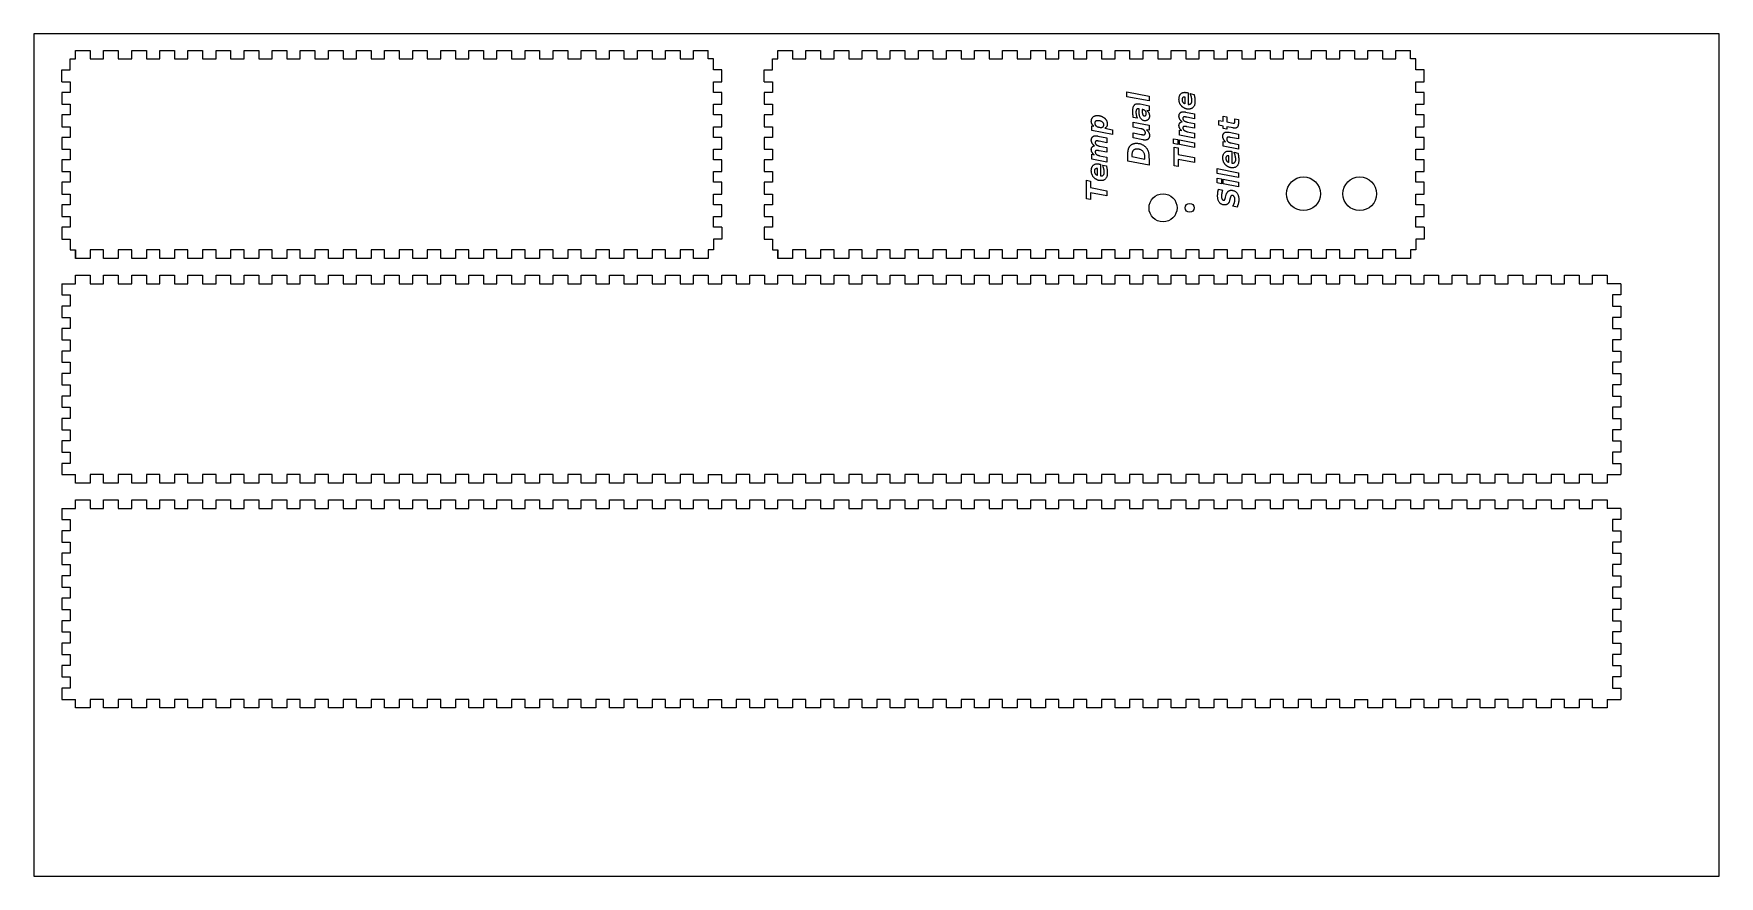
# Model space of a CAD drawing. Header units: millimetres. Extents: x 0 to 600, y 0 to 300.
import ezdxf

# ---------------------------------------------------------------- set-up
doc = ezdxf.new("R2010")
doc.units = ezdxf.units.MM
doc.layers.get('0').update_dxf_attribs({"linetype": 'CONTINUOUS', "lineweight": 0})

msp = doc.modelspace()

# ---------------------------------------------------------------- linework, layer by layer
for p, q in [((600, 300), (0, 300)), ((0, 300), (0, 0)), ((600, 0), (600, 300)), ((14.9, 291), (14.9, 294)), ((14.9, 294), (20.1, 294)), ((14.9, 291), (14.9, 294)), ((24.9, 291), (24.9, 294)), ((24.9, 294), (30.1, 294)), ((30.1, 294), (30.1, 291)), ((34.9, 291), (34.9, 294)), ((34.9, 294), (40.1, 294)), ((40.1, 294), (40.1, 291)), ((44.9, 291), (44.9, 294)), ((44.9, 294), (50.1, 294)), ((54.9, 291), (54.9, 294)), ((54.9, 294), (60.1, 294)), ((60.1, 294), (60.1, 291)), ((64.9, 291), (64.9, 294)), ((64.9, 294), (70.1, 294)), ((70.1, 294), (70.1, 291)), ((74.9, 294), (80.1, 294)), ((80.1, 294), (80.1, 291)), ((84.9, 291), (84.9, 294)), ((84.9, 294), (90.1, 294)), ((90.1, 294), (90.1, 291)), ((94.9, 291), (94.9, 294)), ((94.9, 294), (100.1, 294)), ((100.1, 294), (100.1, 291)), ((104.9, 294), (110.1, 294)), ((110.1, 294), (110.1, 291)), ((114.9, 294), (120.1, 294)), ((120.1, 294), (120.1, 291)), ((124.9, 291), (124.9, 294)), ((124.9, 294), (130.1, 294)), ((130.1, 294), (130.1, 291)), ((134.9, 291), (134.9, 294)), ((134.9, 294), (140.1, 294)), ((140.1, 294), (140.1, 291)), ((144.9, 291), (144.9, 294)), ((144.9, 294), (150.1, 294)), ((150.1, 294), (150.1, 291)), ((154.9, 291), (154.9, 294)), ((154.9, 294), (160.1, 294)), ((160.1, 294), (160.1, 291)), ((164.9, 291), (164.9, 294)), ((164.9, 294), (170.1, 294)), ((170.1, 294), (170.1, 291)), ((174.9, 291), (174.9, 294)), ((174.9, 294), (180.1, 294)), ((180.1, 294), (180.1, 291)), ((184.9, 291), (184.9, 294)), ((184.9, 294), (190.1, 294)), ((190.1, 294), (190.1, 291)), ((194.9, 291), (194.9, 294)), ((194.9, 294), (200.1, 294)), ((200.1, 294), (200.1, 291)), ((204.9, 291), (204.9, 294)), ((204.9, 294), (210.1, 294)), ((210.1, 294), (210.1, 291)), ((214.9, 291), (214.9, 294)), ((214.9, 294), (220.1, 294)), ((220.1, 294), (220.1, 291)), ((224.9, 291), (224.9, 294)), ((224.9, 294), (230.1, 294)), ((230.1, 294), (230.1, 291)), ((234.9, 291), (234.9, 294)), ((234.9, 294), (240.1, 294)), ((240.1, 291), (240.1, 294)), ((264.9, 291), (264.9, 294)), ((264.9, 294), (270.1, 294)), ((264.9, 291), (264.9, 294)), ((270.1, 294), (270.1, 291)), ((274.9, 291), (274.9, 294)), ((274.9, 294), (280.1, 294)), ((284.9, 291), (284.9, 294)), ((284.9, 294), (290.1, 294)), ((290.1, 294), (290.1, 291)), ((294.9, 291), (294.9, 294)), ((294.9, 294), (300.1, 294)), ((300.1, 294), (300.1, 291)), ((304.9, 291), (304.9, 294)), ((304.9, 294), (310.1, 294)), ((310.1, 294), (310.1, 291)), ((314.9, 291), (314.9, 294)), ((314.9, 294), (320.1, 294)), ((320.1, 294), (320.1, 291)), ((324.9, 291), (324.9, 294)), ((324.9, 294), (330.1, 294)), ((334.9, 294), (340.1, 294)), ((340.1, 294), (340.1, 291)), ((344.9, 294), (350.1, 294)), ((350.1, 294), (350.1, 291)), ((354.9, 294), (360.1, 294)), ((360.1, 294), (360.1, 291)), ((364.9, 294), (370.1, 294)), ((370.1, 294), (370.1, 291)), ((374.9, 291), (374.9, 294)), ((374.9, 294), (380.1, 294)), ((380.1, 294), (380.1, 291)), ((384.9, 294), (390.1, 294)), ((390.1, 294), (390.1, 291)), ((394.9, 291), (394.9, 294)), ((394.9, 294), (400.1, 294)), ((400.1, 294), (400.1, 291)), ((484.9, 294), (490.1, 294)), ((490.1, 291), (490.1, 294)), ((13, 287.1), (13, 291)), ((13, 291), (14.9, 291)), ((20.1, 294), (20.1, 291)), ((20.1, 291), (24.9, 291)), ((30.1, 291), (34.9, 291)), ((40.1, 291), (44.9, 291)), ((50.1, 294), (50.1, 291)), ((50.1, 291), (54.9, 291)), ((60.1, 291), (64.9, 291)), ((70.1, 291), (74.9, 291)), ((74.9, 291), (74.9, 294)), ((80.1, 291), (84.9, 291)), ((90.1, 291), (94.9, 291)), ((100.1, 291), (104.9, 291)), ((104.9, 291), (104.9, 294)), ((110.1, 291), (114.9, 291)), ((114.9, 291), (114.9, 294)), ((120.1, 291), (124.9, 291)), ((130.1, 291), (134.9, 291)), ((140.1, 291), (144.9, 291)), ((150.1, 291), (154.9, 291)), ((160.1, 291), (164.9, 291)), ((170.1, 291), (174.9, 291)), ((180.1, 291), (184.9, 291)), ((190.1, 291), (194.9, 291)), ((200.1, 291), (204.9, 291)), ((210.1, 291), (214.9, 291)), ((220.1, 291), (224.9, 291)), ((230.1, 291), (234.9, 291)), ((242, 291), (240.1, 291)), ((242, 287.1), (242, 291)), ((263, 287.1), (263, 291)), ((263, 291), (264.9, 291)), ((270.1, 291), (274.9, 291)), ((280.1, 294), (280.1, 291)), ((280.1, 291), (284.9, 291)), ((290.1, 291), (294.9, 291)), ((300.1, 291), (304.9, 291)), ((310.1, 291), (314.9, 291)), ((320.1, 291), (324.9, 291)), ((330.1, 294), (330.1, 291)), ((330.1, 291), (334.9, 291)), ((334.9, 291), (334.9, 294)), ((340.1, 291), (344.9, 291)), ((344.9, 291), (344.9, 294)), ((350.1, 291), (354.9, 291)), ((354.9, 291), (354.9, 294)), ((360.1, 291), (364.9, 291)), ((364.9, 291), (364.9, 294)), ((370.1, 291), (374.9, 291)), ((380.1, 291), (384.9, 291)), ((384.9, 291), (384.9, 294)), ((390.1, 291), (394.9, 291)), ((400.1, 291), (404.9, 291)), ((404.9, 291), (404.9, 294)), ((404.9, 294), (410.1, 294)), ((410.1, 294), (410.1, 291)), ((410.1, 291), (414.9, 291)), ((414.9, 291), (414.9, 294)), ((414.9, 294), (420.1, 294)), ((420.1, 294), (420.1, 291)), ((420.1, 291), (424.9, 291)), ((424.9, 291), (424.9, 294)), ((424.9, 294), (430.1, 294)), ((430.1, 294), (430.1, 291)), ((430.1, 291), (434.9, 291)), ((434.9, 291), (434.9, 294)), ((434.9, 294), (440.1, 294)), ((440.1, 294), (440.1, 291)), ((440.1, 291), (444.9, 291)), ((444.9, 291), (444.9, 294)), ((444.9, 294), (450.1, 294)), ((450.1, 294), (450.1, 291)), ((450.1, 291), (454.9, 291)), ((454.9, 291), (454.9, 294)), ((454.9, 294), (460.1, 294)), ((460.1, 294), (460.1, 291)), ((460.1, 291), (464.9, 291)), ((464.9, 291), (464.9, 294)), ((464.9, 294), (470.1, 294)), ((470.1, 294), (470.1, 291)), ((470.1, 291), (474.9, 291)), ((474.9, 291), (474.9, 294)), ((474.9, 294), (480.1, 294)), ((480.1, 294), (480.1, 291)), ((480.1, 291), (484.9, 291)), ((484.9, 291), (484.9, 294)), ((492, 291), (490.1, 291)), ((492, 287.1), (492, 291)), ((10, 282.9), (10, 287.1)), ((10, 287.1), (13, 287.1)), ((10, 282.9), (13, 282.9)), ((13, 282.9), (13, 279.1)), ((245, 287.1), (242, 287.1)), ((242, 279.1), (242, 282.9)), ((242, 282.9), (245, 282.9)), ((245, 282.9), (245, 287.1)), ((260, 282.9), (260, 287.1)), ((260, 287.1), (263, 287.1)), ((260, 282.9), (263, 282.9)), ((263, 282.9), (263, 279.1)), ((495, 287.1), (492, 287.1)), ((492, 279.1), (492, 282.9)), ((492, 282.9), (495, 282.9)), ((495, 282.9), (495, 287.1)), ((13, 279.1), (10, 279.1)), ((10, 279.1), (10, 274.9)), ((245, 279.1), (242, 279.1)), ((245, 274.9), (245, 279.1)), ((263, 279.1), (260, 279.1)), ((260, 279.1), (260, 274.9)), ((495, 279.1), (492, 279.1)), ((495, 274.9), (495, 279.1)), ((10, 274.9), (13, 274.9)), ((13, 271.1), (10, 271.1)), ((10, 271.1), (10, 266.9)), ((13, 274.9), (13, 271.1)), ((242, 271.1), (242, 274.9)), ((242, 274.9), (245, 274.9)), ((245, 271.1), (242, 271.1)), ((245, 266.9), (245, 271.1)), ((260, 274.9), (263, 274.9)), ((263, 271.1), (260, 271.1)), ((260, 271.1), (260, 266.9)), ((263, 274.9), (263, 271.1)), ((492, 271.1), (492, 274.9)), ((492, 274.9), (495, 274.9)), ((495, 271.1), (492, 271.1)), ((495, 266.9), (495, 271.1)), ((10, 266.9), (13, 266.9)), ((13, 266.9), (13, 263.1)), ((242, 263.1), (242, 266.9)), ((242, 266.9), (245, 266.9)), ((260, 266.9), (263, 266.9)), ((263, 266.9), (263, 263.1)), ((492, 263.1), (492, 266.9)), ((492, 266.9), (495, 266.9)), ((13, 263.1), (10, 263.1)), ((10, 263.1), (10, 258.9)), ((10, 258.9), (13, 258.9)), ((13, 258.9), (13, 255.1)), ((245, 263.1), (242, 263.1)), ((242, 255.1), (242, 258.9)), ((242, 258.9), (245, 258.9)), ((245, 258.9), (245, 263.1)), ((263, 263.1), (260, 263.1)), ((260, 263.1), (260, 258.9)), ((260, 258.9), (263, 258.9)), ((263, 258.9), (263, 255.1)), ((495, 263.1), (492, 263.1)), ((492, 255.1), (492, 258.9)), ((492, 258.9), (495, 258.9)), ((495, 258.9), (495, 263.1)), ((13, 255.1), (10, 255.1)), ((10, 255.1), (10, 250.9)), ((245, 255.1), (242, 255.1)), ((245, 250.9), (245, 255.1)), ((263, 255.1), (260, 255.1)), ((260, 255.1), (260, 250.9)), ((495, 255.1), (492, 255.1)), ((495, 250.9), (495, 255.1)), ((10, 250.9), (13, 250.9)), ((13, 247.1), (10, 247.1)), ((10, 247.1), (10, 242.9)), ((13, 250.9), (13, 247.1)), ((242, 247.1), (242, 250.9)), ((242, 250.9), (245, 250.9)), ((245, 247.1), (242, 247.1)), ((245, 242.9), (245, 247.1)), ((260, 250.9), (263, 250.9)), ((263, 247.1), (260, 247.1)), ((260, 247.1), (260, 242.9)), ((263, 250.9), (263, 247.1)), ((492, 247.1), (492, 250.9)), ((492, 250.9), (495, 250.9)), ((495, 247.1), (492, 247.1)), ((495, 242.9), (495, 247.1)), ((10, 242.9), (13, 242.9)), ((13, 242.9), (13, 239.1)), ((242, 239.1), (242, 242.9)), ((242, 242.9), (245, 242.9)), ((260, 242.9), (263, 242.9)), ((263, 242.9), (263, 239.1)), ((492, 239.1), (492, 242.9)), ((492, 242.9), (495, 242.9)), ((13, 239.1), (10, 239.1)), ((10, 239.1), (10, 234.9)), ((10, 234.9), (13, 234.9)), ((13, 234.9), (13, 231.1)), ((245, 239.1), (242, 239.1)), ((242, 231.1), (242, 234.9)), ((242, 234.9), (245, 234.9)), ((245, 234.9), (245, 239.1)), ((263, 239.1), (260, 239.1)), ((260, 239.1), (260, 234.9)), ((260, 234.9), (263, 234.9)), ((263, 234.9), (263, 231.1)), ((495, 239.1), (492, 239.1)), ((492, 231.1), (492, 234.9)), ((492, 234.9), (495, 234.9)), ((495, 234.9), (495, 239.1)), ((13, 231.1), (10, 231.1)), ((10, 231.1), (10, 226.9)), ((245, 231.1), (242, 231.1)), ((245, 231.1), (245, 226.9)), ((263, 231.1), (260, 231.1)), ((260, 231.1), (260, 226.9)), ((495, 231.1), (492, 231.1)), ((495, 231.1), (495, 226.9)), ((10, 226.9), (13, 226.9)), ((13, 226.9), (13, 223)), ((13, 223), (14.9, 223)), ((14.9, 220), (14.9, 223)), ((14.9, 223), (14.9, 220)), ((24.9, 223), (20.1, 223)), ((20.1, 223), (20.1, 220)), ((24.9, 220), (24.9, 223)), ((34.9, 223), (30.1, 223)), ((30.1, 223), (30.1, 220)), ((34.9, 220), (34.9, 223)), ((44.9, 223), (40.1, 223)), ((40.1, 223), (40.1, 220)), ((44.9, 220), (44.9, 223)), ((54.9, 223), (50.1, 223)), ((50.1, 223), (50.1, 220)), ((54.9, 220), (54.9, 223)), ((64.9, 223), (60.1, 223)), ((60.1, 223), (60.1, 220)), ((64.9, 220), (64.9, 223)), ((74.9, 223), (70.1, 223)), ((70.1, 223), (70.1, 220)), ((74.9, 220), (74.9, 223)), ((84.9, 223), (80.1, 223)), ((80.1, 223), (80.1, 220)), ((84.9, 220), (84.9, 223)), ((94.9, 223), (90.1, 223)), ((90.1, 223), (90.1, 220)), ((94.9, 220), (94.9, 223)), ((104.9, 223), (100.1, 223)), ((100.1, 223), (100.1, 220)), ((104.9, 220), (104.9, 223)), ((114.9, 223), (110.1, 223)), ((110.1, 223), (110.1, 220)), ((114.9, 220), (114.9, 223)), ((124.9, 223), (120.1, 223)), ((120.1, 223), (120.1, 220)), ((124.9, 220), (124.9, 223)), ((134.9, 223), (130.1, 223)), ((130.1, 223), (130.1, 220)), ((134.9, 220), (134.9, 223)), ((144.9, 223), (140.1, 223)), ((140.1, 223), (140.1, 220)), ((144.9, 220), (144.9, 223)), ((154.9, 223), (150.1, 223)), ((150.1, 223), (150.1, 220)), ((154.9, 220), (154.9, 223)), ((164.9, 223), (160.1, 223)), ((160.1, 223), (160.1, 220)), ((164.9, 220), (164.9, 223)), ((174.9, 223), (170.1, 223)), ((170.1, 223), (170.1, 220)), ((174.9, 220), (174.9, 223)), ((184.9, 223), (180.1, 223)), ((180.1, 223), (180.1, 220)), ((184.9, 220), (184.9, 223)), ((194.9, 223), (190.1, 223)), ((190.1, 223), (190.1, 220)), ((194.9, 220), (194.9, 223)), ((204.9, 223), (200.1, 223)), ((200.1, 223), (200.1, 220)), ((204.9, 220), (204.9, 223)), ((214.9, 223), (210.1, 223)), ((210.1, 223), (210.1, 220)), ((214.9, 220), (214.9, 223)), ((224.9, 223), (220.1, 223)), ((220.1, 223), (220.1, 220)), ((224.9, 220), (224.9, 223)), ((234.9, 223), (230.1, 223)), ((230.1, 223), (230.1, 220)), ((234.9, 220), (234.9, 223)), ((242, 223), (240.1, 223)), ((240.1, 223), (240.1, 220)), ((245, 226.9), (242, 226.9)), ((242, 226.9), (242, 223)), ((260, 226.9), (263, 226.9)), ((263, 226.9), (263, 223)), ((263, 223), (264.9, 223)), ((264.9, 220), (264.9, 223)), ((264.9, 223), (264.9, 220)), ((274.9, 223), (270.1, 223)), ((270.1, 223), (270.1, 220)), ((274.9, 220), (274.9, 223)), ((284.9, 223), (280.1, 223)), ((280.1, 223), (280.1, 220)), ((284.9, 220), (284.9, 223)), ((294.9, 223), (290.1, 223)), ((290.1, 223), (290.1, 220)), ((294.9, 220), (294.9, 223)), ((304.9, 223), (300.1, 223)), ((300.1, 223), (300.1, 220)), ((304.9, 220), (304.9, 223)), ((314.9, 223), (310.1, 223)), ((310.1, 223), (310.1, 220)), ((314.9, 220), (314.9, 223)), ((324.9, 223), (320.1, 223)), ((320.1, 223), (320.1, 220)), ((324.9, 220), (324.9, 223)), ((334.9, 223), (330.1, 223)), ((330.1, 223), (330.1, 220)), ((334.9, 220), (334.9, 223)), ((344.9, 223), (340.1, 223)), ((340.1, 223), (340.1, 220)), ((344.9, 220), (344.9, 223)), ((354.9, 223), (350.1, 223)), ((350.1, 223), (350.1, 220)), ((354.9, 220), (354.9, 223)), ((364.9, 223), (360.1, 223)), ((360.1, 223), (360.1, 220)), ((364.9, 220), (364.9, 223)), ((374.9, 223), (370.1, 223)), ((370.1, 223), (370.1, 220)), ((374.9, 220), (374.9, 223)), ((384.9, 223), (380.1, 223)), ((380.1, 223), (380.1, 220)), ((384.9, 220), (384.9, 223)), ((394.9, 223), (390.1, 223)), ((390.1, 223), (390.1, 220)), ((394.9, 220), (394.9, 223)), ((404.9, 223), (400.1, 223)), ((400.1, 223), (400.1, 220)), ((404.9, 220), (404.9, 223)), ((414.9, 223), (410.1, 223)), ((410.1, 223), (410.1, 220)), ((414.9, 220), (414.9, 223)), ((424.9, 223), (420.1, 223)), ((420.1, 223), (420.1, 220)), ((424.9, 220), (424.9, 223)), ((434.9, 223), (430.1, 223)), ((430.1, 223), (430.1, 220)), ((434.9, 220), (434.9, 223)), ((444.9, 223), (440.1, 223)), ((440.1, 223), (440.1, 220)), ((444.9, 220), (444.9, 223)), ((454.9, 223), (450.1, 223)), ((450.1, 223), (450.1, 220)), ((454.9, 220), (454.9, 223)), ((464.9, 223), (460.1, 223)), ((460.1, 223), (460.1, 220)), ((464.9, 220), (464.9, 223)), ((474.9, 223), (470.1, 223)), ((470.1, 223), (470.1, 220)), ((474.9, 220), (474.9, 223)), ((484.9, 223), (480.1, 223)), ((480.1, 223), (480.1, 220)), ((484.9, 220), (484.9, 223)), ((492, 223), (490.1, 223)), ((490.1, 223), (490.1, 220)), ((495, 226.9), (492, 226.9)), ((492, 226.9), (492, 223)), ((20.1, 220), (14.9, 220)), ((30.1, 220), (24.9, 220)), ((40.1, 220), (34.9, 220)), ((50.1, 220), (44.9, 220)), ((60.1, 220), (54.9, 220)), ((70.1, 220), (64.9, 220)), ((80.1, 220), (74.9, 220)), ((90.1, 220), (84.9, 220)), ((100.1, 220), (94.9, 220)), ((110.1, 220), (104.9, 220)), ((120.1, 220), (114.9, 220)), ((130.1, 220), (124.9, 220)), ((140.1, 220), (134.9, 220)), ((150.1, 220), (144.9, 220)), ((160.1, 220), (154.9, 220)), ((170.1, 220), (164.9, 220)), ((180.1, 220), (174.9, 220)), ((190.1, 220), (184.9, 220)), ((200.1, 220), (194.9, 220)), ((210.1, 220), (204.9, 220)), ((220.1, 220), (214.9, 220)), ((230.1, 220), (224.9, 220)), ((240.1, 220), (234.9, 220)), ((270.1, 220), (264.9, 220)), ((280.1, 220), (274.9, 220)), ((290.1, 220), (284.9, 220)), ((300.1, 220), (294.9, 220)), ((310.1, 220), (304.9, 220)), ((320.1, 220), (314.9, 220)), ((330.1, 220), (324.9, 220)), ((340.1, 220), (334.9, 220)), ((350.1, 220), (344.9, 220)), ((360.1, 220), (354.9, 220)), ((370.1, 220), (364.9, 220)), ((380.1, 220), (374.9, 220)), ((390.1, 220), (384.9, 220)), ((400.1, 220), (394.9, 220)), ((410.1, 220), (404.9, 220)), ((420.1, 220), (414.9, 220)), ((430.1, 220), (424.9, 220)), ((440.1, 220), (434.9, 220)), ((450.1, 220), (444.9, 220)), ((460.1, 220), (454.9, 220)), ((470.1, 220), (464.9, 220)), ((480.1, 220), (474.9, 220)), ((490.1, 220), (484.9, 220)), ((10, 211), (14.9, 211)), ((10, 211), (10, 207)), ((14.9, 211), (14.9, 214)), ((14.9, 214), (20.1, 214)), ((20.1, 214), (20.1, 211)), ((20.1, 211), (24.9, 211)), ((24.9, 211), (24.9, 214)), ((24.9, 214), (30.1, 214)), ((30.1, 214), (30.1, 211)), ((30.1, 211), (34.9, 211)), ((34.9, 211), (34.9, 214)), ((34.9, 214), (40.1, 214)), ((40.1, 214), (40.1, 211)), ((40.1, 211), (44.9, 211)), ((44.9, 211), (44.9, 214)), ((44.9, 214), (50.1, 214)), ((50.1, 214), (50.1, 211)), ((50.1, 211), (54.9, 211)), ((54.9, 211), (54.9, 214)), ((54.9, 214), (60.1, 214)), ((60.1, 214), (60.1, 211)), ((60.1, 211), (64.9, 211)), ((64.9, 211), (64.9, 214)), ((64.9, 214), (70.1, 214)), ((70.1, 214), (70.1, 211)), ((70.1, 211), (74.9, 211)), ((74.9, 211), (74.9, 214)), ((74.9, 214), (80.1, 214)), ((80.1, 214), (80.1, 211)), ((80.1, 211), (84.9, 211)), ((84.9, 211), (84.9, 214)), ((84.9, 214), (90.1, 214)), ((90.1, 214), (90.1, 211)), ((90.1, 211), (94.9, 211)), ((94.9, 211), (94.9, 214)), ((94.9, 214), (100.1, 214)), ((100.1, 214), (100.1, 211)), ((100.1, 211), (104.9, 211)), ((104.9, 211), (104.9, 214)), ((104.9, 214), (110.1, 214)), ((110.1, 214), (110.1, 211)), ((110.1, 211), (114.9, 211)), ((114.9, 211), (114.9, 214)), ((114.9, 214), (120.1, 214)), ((120.1, 214), (120.1, 211)), ((120.1, 211), (124.9, 211)), ((124.9, 211), (124.9, 214)), ((124.9, 214), (130.1, 214)), ((130.1, 214), (130.1, 211)), ((130.1, 211), (134.9, 211)), ((134.9, 211), (134.9, 214)), ((134.9, 214), (140.1, 214)), ((140.1, 214), (140.1, 211)), ((140.1, 211), (144.9, 211)), ((144.9, 211), (144.9, 214)), ((144.9, 214), (150.1, 214)), ((150.1, 214), (150.1, 211)), ((150.1, 211), (154.9, 211)), ((154.9, 211), (154.9, 214)), ((154.9, 214), (160.1, 214)), ((160.1, 214), (160.1, 211)), ((160.1, 211), (164.9, 211)), ((164.9, 211), (164.9, 214)), ((164.9, 214), (170.1, 214)), ((170.1, 214), (170.1, 211)), ((170.1, 211), (174.9, 211)), ((174.9, 211), (174.9, 214)), ((174.9, 214), (180.1, 214)), ((180.1, 214), (180.1, 211)), ((180.1, 211), (184.9, 211)), ((184.9, 211), (184.9, 214)), ((184.9, 214), (190.1, 214)), ((190.1, 214), (190.1, 211)), ((190.1, 211), (194.9, 211)), ((194.9, 211), (194.9, 214)), ((194.9, 214), (200.1, 214)), ((200.1, 214), (200.1, 211)), ((200.1, 211), (204.9, 211)), ((204.9, 211), (204.9, 214)), ((204.9, 214), (210.1, 214)), ((210.1, 214), (210.1, 211)), ((210.1, 211), (214.9, 211)), ((214.9, 211), (214.9, 214)), ((214.9, 214), (220.1, 214)), ((220.1, 214), (220.1, 211)), ((220.1, 211), (224.9, 211)), ((224.9, 211), (224.9, 214)), ((224.9, 214), (230.1, 214)), ((230.1, 214), (230.1, 211)), ((230.1, 211), (234.9, 211)), ((234.9, 211), (234.9, 214)), ((234.9, 214), (240.1, 214)), ((240.1, 214), (240.1, 211)), ((240.1, 211), (244.9, 211)), ((244.9, 211), (244.9, 214)), ((244.9, 214), (250.1, 214)), ((250.1, 214), (250.1, 211)), ((250.1, 211), (254.9, 211)), ((254.9, 211), (254.9, 214)), ((254.9, 214), (260.1, 214)), ((260.1, 214), (260.1, 211)), ((260.1, 211), (264.9, 211)), ((264.9, 211), (264.9, 214)), ((264.9, 214), (270.1, 214)), ((270.1, 214), (270.1, 211)), ((270.1, 211), (274.9, 211)), ((274.9, 211), (274.9, 214)), ((274.9, 214), (280.1, 214)), ((280.1, 214), (280.1, 211)), ((280.1, 211), (284.9, 211)), ((284.9, 211), (284.9, 214)), ((284.9, 214), (290.1, 214)), ((290.1, 214), (290.1, 211)), ((290.1, 211), (294.9, 211)), ((294.9, 211), (294.9, 214)), ((294.9, 214), (300.1, 214)), ((300.1, 214), (300.1, 211)), ((300.1, 211), (304.9, 211)), ((304.9, 211), (304.9, 214)), ((304.9, 214), (310.1, 214)), ((310.1, 214), (310.1, 211)), ((310.1, 211), (314.9, 211)), ((314.9, 211), (314.9, 214)), ((314.9, 214), (320.1, 214)), ((320.1, 214), (320.1, 211)), ((320.1, 211), (324.9, 211)), ((324.9, 211), (324.9, 214)), ((324.9, 214), (330.1, 214)), ((330.1, 214), (330.1, 211)), ((330.1, 211), (334.9, 211)), ((334.9, 211), (334.9, 214)), ((334.9, 214), (340.1, 214)), ((340.1, 214), (340.1, 211)), ((340.1, 211), (344.9, 211)), ((344.9, 211), (344.9, 214)), ((344.9, 214), (350.1, 214)), ((350.1, 214), (350.1, 211)), ((350.1, 211), (354.9, 211)), ((354.9, 211), (354.9, 214)), ((354.9, 214), (360.1, 214)), ((360.1, 214), (360.1, 211)), ((360.1, 211), (364.9, 211)), ((364.9, 211), (364.9, 214)), ((364.9, 214), (370.1, 214)), ((370.1, 214), (370.1, 211)), ((370.1, 211), (374.9, 211)), ((374.9, 211), (374.9, 214)), ((374.9, 214), (380.1, 214)), ((380.1, 214), (380.1, 211)), ((380.1, 211), (384.9, 211)), ((384.9, 211), (384.9, 214)), ((384.9, 214), (390.1, 214)), ((390.1, 214), (390.1, 211)), ((390.1, 211), (394.9, 211)), ((394.9, 211), (394.9, 214)), ((394.9, 214), (400.1, 214)), ((400.1, 214), (400.1, 211)), ((400.1, 211), (404.9, 211)), ((404.9, 211), (404.9, 214)), ((404.9, 214), (410.1, 214)), ((410.1, 214), (410.1, 211)), ((410.1, 211), (414.9, 211)), ((414.9, 211), (414.9, 214)), ((414.9, 214), (420.1, 214)), ((420.1, 214), (420.1, 211)), ((420.1, 211), (424.9, 211)), ((424.9, 211), (424.9, 214)), ((424.9, 214), (430.1, 214)), ((430.1, 214), (430.1, 211)), ((430.1, 211), (434.9, 211)), ((434.9, 211), (434.9, 214)), ((434.9, 214), (440.1, 214)), ((440.1, 214), (440.1, 211)), ((440.1, 211), (444.9, 211)), ((444.9, 211), (444.9, 214)), ((444.9, 214), (450.1, 214)), ((450.1, 214), (450.1, 211)), ((450.1, 211), (454.9, 211)), ((454.9, 211), (454.9, 214)), ((454.9, 214), (460.1, 214)), ((460.1, 214), (460.1, 211)), ((460.1, 211), (464.9, 211)), ((464.9, 211), (464.9, 214)), ((464.9, 214), (470.1, 214)), ((470.1, 214), (470.1, 211)), ((470.1, 211), (474.9, 211)), ((474.9, 211), (474.9, 214)), ((474.9, 214), (480.1, 214)), ((480.1, 214), (480.1, 211)), ((480.1, 211), (484.9, 211)), ((484.9, 211), (484.9, 214)), ((484.9, 214), (490.1, 214)), ((490.1, 214), (490.1, 211)), ((490.1, 211), (494.9, 211)), ((494.9, 211), (494.9, 214)), ((494.9, 214), (500.1, 214)), ((500.1, 214), (500.1, 211)), ((500.1, 211), (504.9, 211)), ((504.9, 211), (504.9, 214)), ((504.9, 214), (510.1, 214)), ((510.1, 214), (510.1, 211)), ((510.1, 211), (514.9, 211)), ((514.9, 211), (514.9, 214)), ((514.9, 214), (520.1, 214)), ((520.1, 214), (520.1, 211)), ((520.1, 211), (524.9, 211)), ((524.9, 211), (524.9, 214)), ((524.9, 214), (530.1, 214)), ((530.1, 214), (530.1, 211)), ((530.1, 211), (534.9, 211)), ((534.9, 211), (534.9, 214)), ((534.9, 214), (540.1, 214)), ((540.1, 214), (540.1, 211)), ((540.1, 211), (544.9, 211)), ((544.9, 211), (544.9, 214)), ((544.9, 214), (550.1, 214)), ((550.1, 214), (550.1, 211)), ((550.1, 211), (554.9, 211)), ((554.9, 211), (554.9, 214)), ((554.9, 214), (560.1, 214)), ((560.1, 214), (560.1, 211)), ((565, 211), (560.1, 211)), ((565, 211), (565, 207)), ((10, 207), (13, 207)), ((13, 207), (13, 203)), ((565, 207), (562, 207)), ((562, 207), (562, 203)), ((13, 203), (10, 203)), ((10, 203), (10, 199)), ((10, 199), (13, 199)), ((13, 199), (13, 195)), ((562, 203), (565, 203)), ((565, 199), (562, 199)), ((562, 199), (562, 195)), ((565, 203), (565, 199)), ((13, 195), (10, 195)), ((10, 195), (10, 191)), ((562, 195), (565, 195)), ((565, 195), (565, 191)), ((10, 191), (13, 191)), ((13, 187), (10, 187)), ((10, 187), (10, 183)), ((13, 191), (13, 187)), ((565, 191), (562, 191)), ((562, 191), (562, 187)), ((562, 187), (565, 187)), ((565, 187), (565, 183)), ((10, 183), (13, 183)), ((13, 183), (13, 179)), ((565, 183), (562, 183)), ((562, 183), (562, 179)), ((13, 179), (10, 179)), ((10, 179), (10, 175)), ((10, 175), (13, 175)), ((13, 175), (13, 171)), ((562, 179), (565, 179)), ((565, 175), (562, 175)), ((562, 175), (562, 171)), ((565, 179), (565, 175)), ((13, 171), (10, 171)), ((10, 171), (10, 167)), ((562, 171), (565, 171)), ((565, 171), (565, 167)), ((10, 167), (13, 167)), ((13, 163), (10, 163)), ((10, 163), (10, 159)), ((13, 167), (13, 163)), ((565, 167), (562, 167)), ((562, 167), (562, 163)), ((562, 163), (565, 163)), ((565, 163), (565, 159)), ((10, 159), (13, 159)), ((13, 159), (13, 155)), ((565, 159), (562, 159)), ((562, 159), (562, 155)), ((13, 155), (10, 155)), ((10, 155), (10, 151)), ((10, 151), (13, 151)), ((13, 151), (13, 147)), ((562, 155), (565, 155)), ((565, 151), (562, 151)), ((562, 151), (562, 147)), ((565, 155), (565, 151)), ((13, 147), (10, 147)), ((10, 147), (10, 143)), ((562, 147), (565, 147)), ((565, 147), (565, 143)), ((10, 143), (14.9, 143)), ((14.9, 140), (14.9, 143)), ((20.1, 140), (14.9, 140)), ((24.9, 143), (20.1, 143)), ((20.1, 143), (20.1, 140)), ((24.9, 140), (24.9, 143)), ((30.1, 140), (24.9, 140)), ((34.9, 143), (30.1, 143)), ((30.1, 143), (30.1, 140)), ((34.9, 140), (34.9, 143)), ((40.1, 140), (34.9, 140)), ((44.9, 143), (40.1, 143)), ((40.1, 143), (40.1, 140)), ((44.9, 140), (44.9, 143)), ((50.1, 140), (44.9, 140)), ((54.9, 143), (50.1, 143)), ((50.1, 143), (50.1, 140)), ((54.9, 140), (54.9, 143)), ((60.1, 140), (54.9, 140)), ((64.9, 143), (60.1, 143)), ((60.1, 143), (60.1, 140)), ((64.9, 140), (64.9, 143)), ((70.1, 140), (64.9, 140)), ((74.9, 143), (70.1, 143)), ((70.1, 143), (70.1, 140)), ((74.9, 140), (74.9, 143)), ((80.1, 140), (74.9, 140)), ((84.9, 143), (80.1, 143)), ((80.1, 143), (80.1, 140)), ((84.9, 140), (84.9, 143)), ((90.1, 140), (84.9, 140)), ((94.9, 143), (90.1, 143)), ((90.1, 143), (90.1, 140)), ((94.9, 140), (94.9, 143)), ((100.1, 140), (94.9, 140)), ((104.9, 143), (100.1, 143)), ((100.1, 143), (100.1, 140)), ((104.9, 140), (104.9, 143)), ((110.1, 140), (104.9, 140)), ((114.9, 143), (110.1, 143)), ((110.1, 143), (110.1, 140)), ((114.9, 140), (114.9, 143)), ((120.1, 140), (114.9, 140)), ((124.9, 143), (120.1, 143)), ((120.1, 143), (120.1, 140)), ((124.9, 140), (124.9, 143)), ((130.1, 140), (124.9, 140)), ((134.9, 143), (130.1, 143)), ((130.1, 143), (130.1, 140)), ((134.9, 140), (134.9, 143)), ((140.1, 140), (134.9, 140)), ((144.9, 143), (140.1, 143)), ((140.1, 143), (140.1, 140)), ((144.9, 140), (144.9, 143)), ((150.1, 140), (144.9, 140)), ((154.9, 143), (150.1, 143)), ((150.1, 143), (150.1, 140)), ((154.9, 140), (154.9, 143)), ((160.1, 140), (154.9, 140)), ((164.9, 143), (160.1, 143)), ((160.1, 143), (160.1, 140)), ((164.9, 140), (164.9, 143)), ((170.1, 140), (164.9, 140)), ((174.9, 143), (170.1, 143)), ((170.1, 143), (170.1, 140)), ((174.9, 140), (174.9, 143)), ((180.1, 140), (174.9, 140)), ((184.9, 143), (180.1, 143)), ((180.1, 143), (180.1, 140)), ((184.9, 140), (184.9, 143)), ((190.1, 140), (184.9, 140)), ((194.9, 143), (190.1, 143)), ((190.1, 143), (190.1, 140)), ((194.9, 140), (194.9, 143)), ((200.1, 140), (194.9, 140)), ((204.9, 143), (200.1, 143)), ((200.1, 143), (200.1, 140)), ((204.9, 140), (204.9, 143)), ((210.1, 140), (204.9, 140)), ((214.9, 143), (210.1, 143)), ((210.1, 143), (210.1, 140)), ((214.9, 140), (214.9, 143)), ((220.1, 140), (214.9, 140)), ((224.9, 143), (220.1, 143)), ((220.1, 143), (220.1, 140)), ((224.9, 140), (224.9, 143)), ((230.1, 140), (224.9, 140)), ((234.9, 143), (230.1, 143)), ((230.1, 143), (230.1, 140)), ((234.9, 140), (234.9, 143)), ((240.1, 140), (234.9, 140)), ((240.1, 143), (240.1, 140)), ((240.1, 143), (244.9, 143)), ((244.9, 140), (244.9, 143)), ((250.1, 140), (244.9, 140)), ((254.9, 143), (250.1, 143)), ((250.1, 143), (250.1, 140)), ((254.9, 140), (254.9, 143)), ((260.1, 140), (254.9, 140)), ((264.9, 143), (260.1, 143)), ((260.1, 143), (260.1, 140)), ((264.9, 140), (264.9, 143)), ((270.1, 140), (264.9, 140)), ((274.9, 143), (270.1, 143)), ((270.1, 143), (270.1, 140)), ((274.9, 140), (274.9, 143)), ((280.1, 140), (274.9, 140)), ((284.9, 143), (280.1, 143)), ((280.1, 143), (280.1, 140)), ((284.9, 140), (284.9, 143)), ((290.1, 140), (284.9, 140)), ((294.9, 143), (290.1, 143)), ((290.1, 143), (290.1, 140)), ((294.9, 140), (294.9, 143)), ((300.1, 140), (294.9, 140)), ((304.9, 143), (300.1, 143)), ((300.1, 143), (300.1, 140)), ((304.9, 140), (304.9, 143)), ((310.1, 140), (304.9, 140)), ((314.9, 143), (310.1, 143)), ((310.1, 143), (310.1, 140)), ((314.9, 140), (314.9, 143)), ((320.1, 140), (314.9, 140)), ((324.9, 143), (320.1, 143)), ((320.1, 143), (320.1, 140)), ((324.9, 140), (324.9, 143)), ((330.1, 140), (324.9, 140)), ((334.9, 143), (330.1, 143)), ((330.1, 143), (330.1, 140)), ((334.9, 140), (334.9, 143)), ((340.1, 140), (334.9, 140)), ((344.9, 143), (340.1, 143)), ((340.1, 143), (340.1, 140)), ((344.9, 140), (344.9, 143)), ((350.1, 140), (344.9, 140)), ((354.9, 143), (350.1, 143)), ((350.1, 143), (350.1, 140)), ((354.9, 140), (354.9, 143)), ((360.1, 140), (354.9, 140)), ((364.9, 143), (360.1, 143)), ((360.1, 143), (360.1, 140)), ((364.9, 140), (364.9, 143)), ((370.1, 140), (364.9, 140)), ((374.9, 143), (370.1, 143)), ((370.1, 143), (370.1, 140)), ((374.9, 140), (374.9, 143)), ((380.1, 140), (374.9, 140)), ((384.9, 143), (380.1, 143)), ((380.1, 143), (380.1, 140)), ((384.9, 140), (384.9, 143)), ((390.1, 140), (384.9, 140)), ((394.9, 143), (390.1, 143)), ((390.1, 143), (390.1, 140)), ((394.9, 140), (394.9, 143)), ((400.1, 140), (394.9, 140)), ((404.9, 143), (400.1, 143)), ((400.1, 143), (400.1, 140)), ((404.9, 140), (404.9, 143)), ((410.1, 140), (404.9, 140)), ((414.9, 143), (410.1, 143)), ((410.1, 143), (410.1, 140)), ((414.9, 140), (414.9, 143)), ((420.1, 140), (414.9, 140)), ((424.9, 143), (420.1, 143)), ((420.1, 143), (420.1, 140)), ((424.9, 140), (424.9, 143)), ((430.1, 140), (424.9, 140)), ((434.9, 143), (430.1, 143)), ((430.1, 143), (430.1, 140)), ((434.9, 140), (434.9, 143)), ((440.1, 140), (434.9, 140)), ((444.9, 143), (440.1, 143)), ((440.1, 143), (440.1, 140)), ((444.9, 140), (444.9, 143)), ((450.1, 140), (444.9, 140)), ((454.9, 143), (450.1, 143)), ((450.1, 143), (450.1, 140)), ((454.9, 140), (454.9, 143)), ((460.1, 140), (454.9, 140)), ((464.9, 143), (460.1, 143)), ((460.1, 143), (460.1, 140)), ((464.9, 140), (464.9, 143)), ((470.1, 140), (464.9, 140)), ((470.1, 143), (470.1, 140)), ((470.1, 143), (474.9, 143)), ((474.9, 140), (474.9, 143)), ((480.1, 140), (474.9, 140)), ((484.9, 143), (480.1, 143)), ((480.1, 143), (480.1, 140)), ((484.9, 140), (484.9, 143)), ((490.1, 140), (484.9, 140)), ((494.9, 143), (490.1, 143)), ((490.1, 143), (490.1, 140)), ((494.9, 140), (494.9, 143)), ((500.1, 140), (494.9, 140)), ((504.9, 143), (500.1, 143)), ((500.1, 143), (500.1, 140)), ((504.9, 140), (504.9, 143)), ((510.1, 140), (504.9, 140)), ((514.9, 143), (510.1, 143)), ((510.1, 143), (510.1, 140)), ((514.9, 140), (514.9, 143)), ((520.1, 140), (514.9, 140)), ((524.9, 143), (520.1, 143)), ((520.1, 143), (520.1, 140)), ((524.9, 140), (524.9, 143)), ((530.1, 140), (524.9, 140)), ((534.9, 143), (530.1, 143)), ((530.1, 143), (530.1, 140)), ((534.9, 140), (534.9, 143)), ((540.1, 140), (534.9, 140)), ((544.9, 143), (540.1, 143)), ((540.1, 143), (540.1, 140)), ((544.9, 140), (544.9, 143)), ((550.1, 140), (544.9, 140)), ((554.9, 143), (550.1, 143)), ((550.1, 143), (550.1, 140)), ((554.9, 140), (554.9, 143)), ((560.1, 140), (554.9, 140)), ((560.1, 143), (560.1, 140)), ((560.1, 143), (565, 143)), ((14.9, 131), (14.9, 134)), ((14.9, 134), (20.1, 134)), ((20.1, 134), (20.1, 131)), ((24.9, 131), (24.9, 134)), ((24.9, 134), (30.1, 134)), ((30.1, 134), (30.1, 131)), ((34.9, 131), (34.9, 134)), ((34.9, 134), (40.1, 134)), ((40.1, 134), (40.1, 131)), ((44.9, 131), (44.9, 134)), ((44.9, 134), (50.1, 134)), ((50.1, 134), (50.1, 131)), ((54.9, 131), (54.9, 134)), ((54.9, 134), (60.1, 134)), ((60.1, 134), (60.1, 131)), ((64.9, 131), (64.9, 134)), ((64.9, 134), (70.1, 134)), ((70.1, 134), (70.1, 131)), ((74.9, 131), (74.9, 134)), ((74.9, 134), (80.1, 134)), ((80.1, 134), (80.1, 131)), ((84.9, 131), (84.9, 134)), ((84.9, 134), (90.1, 134)), ((90.1, 134), (90.1, 131)), ((94.9, 131), (94.9, 134)), ((94.9, 134), (100.1, 134)), ((100.1, 134), (100.1, 131)), ((104.9, 131), (104.9, 134)), ((104.9, 134), (110.1, 134)), ((110.1, 134), (110.1, 131)), ((114.9, 131), (114.9, 134)), ((114.9, 134), (120.1, 134)), ((120.1, 134), (120.1, 131)), ((124.9, 131), (124.9, 134)), ((124.9, 134), (130.1, 134)), ((130.1, 134), (130.1, 131)), ((134.9, 131), (134.9, 134)), ((134.9, 134), (140.1, 134)), ((140.1, 134), (140.1, 131)), ((144.9, 131), (144.9, 134)), ((144.9, 134), (150.1, 134)), ((150.1, 134), (150.1, 131)), ((154.9, 131), (154.9, 134)), ((154.9, 134), (160.1, 134)), ((160.1, 134), (160.1, 131)), ((164.9, 131), (164.9, 134)), ((164.9, 134), (170.1, 134)), ((170.1, 134), (170.1, 131)), ((174.9, 131), (174.9, 134)), ((174.9, 134), (180.1, 134)), ((180.1, 134), (180.1, 131)), ((184.9, 131), (184.9, 134)), ((184.9, 134), (190.1, 134)), ((190.1, 134), (190.1, 131)), ((194.9, 131), (194.9, 134)), ((194.9, 134), (200.1, 134)), ((200.1, 134), (200.1, 131)), ((204.9, 131), (204.9, 134)), ((204.9, 134), (210.1, 134)), ((210.1, 134), (210.1, 131)), ((214.9, 131), (214.9, 134)), ((214.9, 134), (220.1, 134)), ((220.1, 134), (220.1, 131)), ((224.9, 131), (224.9, 134)), ((224.9, 134), (230.1, 134)), ((230.1, 134), (230.1, 131)), ((234.9, 131), (234.9, 134)), ((234.9, 134), (240.1, 134)), ((240.1, 134), (240.1, 131)), ((244.9, 131), (244.9, 134)), ((244.9, 134), (250.1, 134)), ((250.1, 134), (250.1, 131)), ((254.9, 131), (254.9, 134)), ((254.9, 134), (260.1, 134)), ((260.1, 134), (260.1, 131)), ((264.9, 131), (264.9, 134)), ((264.9, 134), (270.1, 134)), ((270.1, 134), (270.1, 131)), ((274.9, 131), (274.9, 134)), ((274.9, 134), (280.1, 134)), ((280.1, 134), (280.1, 131)), ((284.9, 131), (284.9, 134)), ((284.9, 134), (290.1, 134)), ((290.1, 134), (290.1, 131)), ((294.9, 131), (294.9, 134)), ((294.9, 134), (300.1, 134)), ((300.1, 134), (300.1, 131)), ((304.9, 131), (304.9, 134)), ((304.9, 134), (310.1, 134)), ((310.1, 134), (310.1, 131)), ((314.9, 131), (314.9, 134)), ((314.9, 134), (320.1, 134)), ((320.1, 134), (320.1, 131)), ((324.9, 131), (324.9, 134)), ((324.9, 134), (330.1, 134)), ((330.1, 134), (330.1, 131)), ((334.9, 131), (334.9, 134)), ((334.9, 134), (340.1, 134)), ((340.1, 134), (340.1, 131)), ((344.9, 131), (344.9, 134)), ((344.9, 134), (350.1, 134)), ((350.1, 134), (350.1, 131)), ((354.9, 131), (354.9, 134)), ((354.9, 134), (360.1, 134)), ((360.1, 134), (360.1, 131)), ((364.9, 131), (364.9, 134)), ((364.9, 134), (370.1, 134)), ((370.1, 134), (370.1, 131)), ((374.9, 131), (374.9, 134)), ((374.9, 134), (380.1, 134)), ((380.1, 134), (380.1, 131)), ((384.9, 131), (384.9, 134)), ((384.9, 134), (390.1, 134)), ((390.1, 134), (390.1, 131)), ((394.9, 131), (394.9, 134)), ((394.9, 134), (400.1, 134)), ((400.1, 134), (400.1, 131)), ((404.9, 131), (404.9, 134)), ((404.9, 134), (410.1, 134)), ((410.1, 134), (410.1, 131)), ((414.9, 131), (414.9, 134)), ((414.9, 134), (420.1, 134)), ((420.1, 134), (420.1, 131)), ((424.9, 131), (424.9, 134)), ((424.9, 134), (430.1, 134)), ((430.1, 134), (430.1, 131)), ((434.9, 131), (434.9, 134)), ((434.9, 134), (440.1, 134)), ((440.1, 134), (440.1, 131)), ((444.9, 131), (444.9, 134)), ((444.9, 134), (450.1, 134)), ((450.1, 134), (450.1, 131)), ((454.9, 131), (454.9, 134)), ((454.9, 134), (460.1, 134)), ((460.1, 134), (460.1, 131)), ((464.9, 131), (464.9, 134)), ((464.9, 134), (470.1, 134)), ((470.1, 134), (470.1, 131)), ((474.9, 131), (474.9, 134)), ((474.9, 134), (480.1, 134)), ((480.1, 134), (480.1, 131)), ((484.9, 131), (484.9, 134)), ((484.9, 134), (490.1, 134)), ((490.1, 134), (490.1, 131)), ((494.9, 131), (494.9, 134)), ((494.9, 134), (500.1, 134)), ((500.1, 134), (500.1, 131)), ((504.9, 131), (504.9, 134)), ((504.9, 134), (510.1, 134)), ((510.1, 134), (510.1, 131)), ((514.9, 131), (514.9, 134)), ((514.9, 134), (520.1, 134)), ((520.1, 134), (520.1, 131)), ((524.9, 131), (524.9, 134)), ((524.9, 134), (530.1, 134)), ((530.1, 134), (530.1, 131)), ((534.9, 131), (534.9, 134)), ((534.9, 134), (540.1, 134)), ((540.1, 134), (540.1, 131)), ((544.9, 131), (544.9, 134)), ((544.9, 134), (550.1, 134)), ((550.1, 134), (550.1, 131)), ((554.9, 131), (554.9, 134)), ((554.9, 134), (560.1, 134)), ((560.1, 134), (560.1, 131)), ((10, 131), (14.9, 131)), ((10, 131), (10, 127)), ((10, 127), (13, 127)), ((13, 127), (13, 123)), ((20.1, 131), (24.9, 131)), ((30.1, 131), (34.9, 131)), ((40.1, 131), (44.9, 131)), ((50.1, 131), (54.9, 131)), ((60.1, 131), (64.9, 131)), ((70.1, 131), (74.9, 131)), ((80.1, 131), (84.9, 131)), ((90.1, 131), (94.9, 131)), ((100.1, 131), (104.9, 131)), ((110.1, 131), (114.9, 131)), ((120.1, 131), (124.9, 131)), ((130.1, 131), (134.9, 131)), ((140.1, 131), (144.9, 131)), ((150.1, 131), (154.9, 131)), ((160.1, 131), (164.9, 131)), ((170.1, 131), (174.9, 131)), ((180.1, 131), (184.9, 131)), ((190.1, 131), (194.9, 131)), ((200.1, 131), (204.9, 131)), ((210.1, 131), (214.9, 131)), ((220.1, 131), (224.9, 131)), ((230.1, 131), (234.9, 131)), ((240.1, 131), (244.9, 131)), ((250.1, 131), (254.9, 131)), ((260.1, 131), (264.9, 131)), ((270.1, 131), (274.9, 131)), ((280.1, 131), (284.9, 131)), ((290.1, 131), (294.9, 131)), ((300.1, 131), (304.9, 131)), ((310.1, 131), (314.9, 131)), ((320.1, 131), (324.9, 131)), ((330.1, 131), (334.9, 131)), ((340.1, 131), (344.9, 131)), ((350.1, 131), (354.9, 131)), ((360.1, 131), (364.9, 131)), ((370.1, 131), (374.9, 131)), ((380.1, 131), (384.9, 131)), ((390.1, 131), (394.9, 131)), ((400.1, 131), (404.9, 131)), ((410.1, 131), (414.9, 131)), ((420.1, 131), (424.9, 131)), ((430.1, 131), (434.9, 131)), ((440.1, 131), (444.9, 131)), ((450.1, 131), (454.9, 131)), ((460.1, 131), (464.9, 131)), ((470.1, 131), (474.9, 131)), ((480.1, 131), (484.9, 131)), ((490.1, 131), (494.9, 131)), ((500.1, 131), (504.9, 131)), ((510.1, 131), (514.9, 131)), ((520.1, 131), (524.9, 131)), ((530.1, 131), (534.9, 131)), ((540.1, 131), (544.9, 131)), ((550.1, 131), (554.9, 131)), ((565, 131), (560.1, 131)), ((565, 127), (562, 127)), ((562, 127), (562, 123)), ((565, 131), (565, 127)), ((13, 123), (10, 123)), ((10, 123), (10, 119)), ((562, 123), (565, 123)), ((565, 123), (565, 119)), ((10, 119), (13, 119)), ((13, 115), (10, 115)), ((10, 115), (10, 111)), ((13, 119), (13, 115)), ((565, 119), (562, 119)), ((562, 119), (562, 115)), ((562, 115), (565, 115)), ((565, 115), (565, 111)), ((10, 111), (13, 111)), ((13, 111), (13, 107)), ((565, 111), (562, 111)), ((562, 111), (562, 107)), ((13, 107), (10, 107)), ((10, 107), (10, 103)), ((10, 103), (13, 103)), ((13, 103), (13, 99)), ((562, 107), (565, 107)), ((565, 103), (562, 103)), ((562, 103), (562, 99)), ((565, 107), (565, 103)), ((13, 99), (10, 99)), ((10, 99), (10, 95)), ((562, 99), (565, 99)), ((565, 99), (565, 95)), ((10, 95), (13, 95)), ((13, 91), (10, 91)), ((10, 91), (10, 87)), ((13, 95), (13, 91)), ((565, 95), (562, 95)), ((562, 95), (562, 91)), ((562, 91), (565, 91)), ((565, 91), (565, 87)), ((10, 87), (13, 87)), ((13, 87), (13, 83)), ((565, 87), (562, 87)), ((562, 87), (562, 83)), ((13, 83), (10, 83)), ((10, 83), (10, 79)), ((10, 79), (13, 79)), ((13, 79), (13, 75)), ((562, 83), (565, 83)), ((565, 79), (562, 79)), ((562, 79), (562, 75)), ((565, 83), (565, 79)), ((13, 75), (10, 75)), ((10, 75), (10, 71)), ((562, 75), (565, 75)), ((565, 75), (565, 71)), ((10, 71), (13, 71)), ((13, 67), (10, 67)), ((10, 67), (10, 63)), ((13, 71), (13, 67)), ((565, 71), (562, 71)), ((562, 71), (562, 67)), ((562, 67), (565, 67)), ((565, 67), (565, 63)), ((10, 63), (14.9, 63)), ((14.9, 60), (14.9, 63)), ((20.1, 60), (14.9, 60)), ((24.9, 63), (20.1, 63)), ((20.1, 63), (20.1, 60)), ((24.9, 60), (24.9, 63)), ((30.1, 60), (24.9, 60)), ((34.9, 63), (30.1, 63)), ((30.1, 63), (30.1, 60)), ((34.9, 60), (34.9, 63)), ((40.1, 60), (34.9, 60)), ((44.9, 63), (40.1, 63)), ((40.1, 63), (40.1, 60)), ((44.9, 60), (44.9, 63)), ((54.9, 63), (50.1, 63)), ((50.1, 63), (50.1, 60)), ((54.9, 60), (54.9, 63)), ((60.1, 60), (54.9, 60)), ((64.9, 63), (60.1, 63)), ((60.1, 63), (60.1, 60)), ((64.9, 60), (64.9, 63)), ((70.1, 60), (64.9, 60)), ((74.9, 63), (70.1, 63)), ((70.1, 63), (70.1, 60)), ((74.9, 60), (74.9, 63)), ((84.9, 63), (80.1, 63)), ((80.1, 63), (80.1, 60)), ((84.9, 60), (84.9, 63)), ((90.1, 60), (84.9, 60)), ((94.9, 63), (90.1, 63)), ((90.1, 63), (90.1, 60)), ((94.9, 60), (94.9, 63)), ((100.1, 60), (94.9, 60)), ((104.9, 63), (100.1, 63)), ((100.1, 63), (100.1, 60)), ((104.9, 60), (104.9, 63)), ((110.1, 60), (104.9, 60)), ((114.9, 63), (110.1, 63)), ((110.1, 63), (110.1, 60)), ((114.9, 60), (114.9, 63)), ((120.1, 60), (114.9, 60)), ((124.9, 63), (120.1, 63)), ((120.1, 63), (120.1, 60)), ((124.9, 60), (124.9, 63)), ((130.1, 60), (124.9, 60)), ((134.9, 63), (130.1, 63)), ((130.1, 63), (130.1, 60)), ((134.9, 60), (134.9, 63)), ((144.9, 63), (140.1, 63)), ((140.1, 63), (140.1, 60)), ((144.9, 60), (144.9, 63)), ((150.1, 60), (144.9, 60)), ((154.9, 63), (150.1, 63)), ((150.1, 63), (150.1, 60)), ((154.9, 60), (154.9, 63)), ((160.1, 60), (154.9, 60)), ((164.9, 63), (160.1, 63)), ((160.1, 63), (160.1, 60)), ((164.9, 60), (164.9, 63)), ((170.1, 60), (164.9, 60)), ((174.9, 63), (170.1, 63)), ((170.1, 63), (170.1, 60)), ((174.9, 60), (174.9, 63)), ((184.9, 63), (180.1, 63)), ((180.1, 63), (180.1, 60)), ((184.9, 60), (184.9, 63)), ((194.9, 63), (190.1, 63)), ((190.1, 63), (190.1, 60)), ((194.9, 60), (194.9, 63)), ((200.1, 60), (194.9, 60)), ((204.9, 63), (200.1, 63)), ((200.1, 63), (200.1, 60)), ((204.9, 60), (204.9, 63)), ((210.1, 60), (204.9, 60)), ((214.9, 63), (210.1, 63)), ((210.1, 63), (210.1, 60)), ((214.9, 60), (214.9, 63)), ((220.1, 60), (214.9, 60)), ((224.9, 63), (220.1, 63)), ((220.1, 63), (220.1, 60)), ((224.9, 60), (224.9, 63)), ((230.1, 60), (224.9, 60)), ((234.9, 63), (230.1, 63)), ((230.1, 63), (230.1, 60)), ((234.9, 60), (234.9, 63)), ((240.1, 63), (240.1, 60)), ((240.1, 63), (244.9, 63)), ((244.9, 60), (244.9, 63)), ((250.1, 60), (244.9, 60)), ((254.9, 63), (250.1, 63)), ((250.1, 63), (250.1, 60)), ((254.9, 60), (254.9, 63)), ((260.1, 60), (254.9, 60)), ((264.9, 63), (260.1, 63)), ((260.1, 63), (260.1, 60)), ((264.9, 60), (264.9, 63)), ((274.9, 63), (270.1, 63)), ((270.1, 63), (270.1, 60)), ((274.9, 60), (274.9, 63)), ((284.9, 63), (280.1, 63)), ((280.1, 63), (280.1, 60)), ((284.9, 60), (284.9, 63)), ((290.1, 60), (284.9, 60)), ((294.9, 63), (290.1, 63)), ((290.1, 63), (290.1, 60)), ((294.9, 60), (294.9, 63)), ((300.1, 60), (294.9, 60)), ((304.9, 63), (300.1, 63)), ((300.1, 63), (300.1, 60)), ((304.9, 60), (304.9, 63)), ((314.9, 63), (310.1, 63)), ((310.1, 63), (310.1, 60)), ((314.9, 60), (314.9, 63)), ((324.9, 63), (320.1, 63)), ((320.1, 63), (320.1, 60)), ((324.9, 60), (324.9, 63)), ((334.9, 63), (330.1, 63)), ((330.1, 63), (330.1, 60)), ((334.9, 60), (334.9, 63)), ((340.1, 60), (334.9, 60)), ((344.9, 63), (340.1, 63)), ((340.1, 63), (340.1, 60)), ((344.9, 60), (344.9, 63)), ((350.1, 60), (344.9, 60)), ((354.9, 63), (350.1, 63)), ((350.1, 63), (350.1, 60)), ((354.9, 60), (354.9, 63)), ((360.1, 60), (354.9, 60)), ((364.9, 63), (360.1, 63)), ((360.1, 63), (360.1, 60)), ((364.9, 60), (364.9, 63)), ((374.9, 63), (370.1, 63)), ((370.1, 63), (370.1, 60)), ((374.9, 60), (374.9, 63)), ((380.1, 60), (374.9, 60)), ((384.9, 63), (380.1, 63)), ((380.1, 63), (380.1, 60)), ((384.9, 60), (384.9, 63)), ((390.1, 60), (384.9, 60)), ((394.9, 63), (390.1, 63)), ((390.1, 63), (390.1, 60)), ((394.9, 60), (394.9, 63)), ((404.9, 63), (400.1, 63)), ((400.1, 63), (400.1, 60)), ((404.9, 60), (404.9, 63)), ((414.9, 63), (410.1, 63)), ((410.1, 63), (410.1, 60)), ((414.9, 60), (414.9, 63)), ((424.9, 63), (420.1, 63)), ((420.1, 63), (420.1, 60)), ((424.9, 60), (424.9, 63)), ((430.1, 60), (424.9, 60)), ((434.9, 63), (430.1, 63)), ((430.1, 63), (430.1, 60)), ((434.9, 60), (434.9, 63)), ((440.1, 60), (434.9, 60)), ((444.9, 63), (440.1, 63)), ((440.1, 63), (440.1, 60)), ((444.9, 60), (444.9, 63)), ((450.1, 60), (444.9, 60)), ((454.9, 63), (450.1, 63)), ((450.1, 63), (450.1, 60)), ((454.9, 60), (454.9, 63)), ((460.1, 60), (454.9, 60)), ((464.9, 63), (460.1, 63)), ((460.1, 63), (460.1, 60)), ((464.9, 60), (464.9, 63)), ((470.1, 60), (464.9, 60)), ((470.1, 63), (470.1, 60)), ((470.1, 63), (474.9, 63)), ((474.9, 60), (474.9, 63)), ((480.1, 60), (474.9, 60)), ((484.9, 63), (480.1, 63)), ((480.1, 63), (480.1, 60)), ((484.9, 60), (484.9, 63)), ((490.1, 60), (484.9, 60)), ((494.9, 63), (490.1, 63)), ((490.1, 63), (490.1, 60)), ((494.9, 60), (494.9, 63)), ((504.9, 63), (500.1, 63)), ((500.1, 63), (500.1, 60)), ((504.9, 60), (504.9, 63)), ((514.9, 63), (510.1, 63)), ((510.1, 63), (510.1, 60)), ((514.9, 60), (514.9, 63)), ((520.1, 60), (514.9, 60)), ((524.9, 63), (520.1, 63)), ((520.1, 63), (520.1, 60)), ((524.9, 60), (524.9, 63)), ((530.1, 60), (524.9, 60)), ((534.9, 63), (530.1, 63)), ((530.1, 63), (530.1, 60)), ((534.9, 60), (534.9, 63)), ((544.9, 63), (540.1, 63)), ((540.1, 63), (540.1, 60)), ((544.9, 60), (544.9, 63)), ((550.1, 60), (544.9, 60)), ((554.9, 63), (550.1, 63)), ((550.1, 63), (550.1, 60)), ((554.9, 60), (554.9, 63)), ((560.1, 63), (560.1, 60)), ((560.1, 63), (565, 63)), ((50.1, 60), (44.9, 60)), ((80.1, 60), (74.9, 60)), ((140.1, 60), (134.9, 60)), ((180.1, 60), (174.9, 60)), ((190.1, 60), (184.9, 60)), ((240.1, 60), (234.9, 60)), ((270.1, 60), (264.9, 60)), ((280.1, 60), (274.9, 60)), ((310.1, 60), (304.9, 60)), ((320.1, 60), (314.9, 60)), ((330.1, 60), (324.9, 60)), ((370.1, 60), (364.9, 60)), ((400.1, 60), (394.9, 60)), ((410.1, 60), (404.9, 60)), ((420.1, 60), (414.9, 60)), ((500.1, 60), (494.9, 60)), ((510.1, 60), (504.9, 60)), ((540.1, 60), (534.9, 60)), ((560.1, 60), (554.9, 60)), ((0, 0), (600, 0))]:
    msp.add_line(p, q)
for points in [[(389.16, 277.48), (389.16, 279.28), (397, 277.76), (397, 276.04), (389.16, 277.48)], [(410.62, 279.03), (410.9, 278.98), (410.9, 274.84), (410.9, 274.84), (410.91, 274.84), (410.92, 274.83), (410.93, 274.83), (410.94, 274.83), (410.95, 274.83), (410.96, 274.83), (410.97, 274.83), (410.98, 274.83), (410.99, 274.83), (411, 274.83), (411.02, 274.83), (411.03, 274.83), (411.04, 274.83), (411.05, 274.83), (411.06, 274.83), (411.07, 274.83), (411.07, 274.83), (411.08, 274.83), (411.09, 274.83), (411.2, 274.83), (411.32, 274.84), (411.42, 274.86), (411.52, 274.88), (411.61, 274.91), (411.7, 274.94), (411.78, 274.99), (411.85, 275.04), (411.92, 275.09), (411.98, 275.15), (412.04, 275.22), (412.09, 275.3), (412.13, 275.38), (412.17, 275.47), (412.2, 275.57), (412.23, 275.67), (412.25, 275.78), (412.27, 275.89), (412.28, 276.01), (412.28, 276.14), (412.28, 276.26), (412.27, 276.37), (412.26, 276.49), (412.25, 276.61), (412.24, 276.73), (412.22, 276.85), (412.2, 276.97), (412.18, 277.09), (412.15, 277.22), (412.12, 277.34), (412.09, 277.47), (412.06, 277.6), (412.02, 277.73), (411.98, 277.86), (411.93, 277.99), (411.88, 278.12), (411.83, 278.26), (411.78, 278.39), (411.72, 278.53), (411.66, 278.67), (413.05, 278.39), (413.08, 278.26), (413.11, 278.13), (413.13, 278), (413.16, 277.88), (413.18, 277.75), (413.2, 277.62), (413.22, 277.49), (413.24, 277.37), (413.26, 277.24), (413.28, 277.11), (413.29, 276.98), (413.3, 276.86), (413.32, 276.73), (413.33, 276.6), (413.33, 276.47), (413.34, 276.34), (413.35, 276.21), (413.35, 276.08), (413.35, 275.95), (413.35, 275.82), (413.35, 275.57), (413.33, 275.33), (413.3, 275.1), (413.26, 274.89), (413.21, 274.68), (413.14, 274.49), (413.07, 274.31), (412.98, 274.14), (412.88, 273.98), (412.77, 273.83), (412.65, 273.7), (412.52, 273.58), (412.38, 273.48), (412.22, 273.39), (412.06, 273.31), (411.89, 273.25), (411.71, 273.2), (411.52, 273.16), (411.33, 273.14), (411.12, 273.14), (410.99, 273.14), (410.87, 273.14), (410.75, 273.16), (410.63, 273.17), (410.51, 273.19), (410.39, 273.22), (410.27, 273.24), (410.15, 273.28), (410.03, 273.31), (409.92, 273.36), (409.8, 273.4), (409.69, 273.45), (409.58, 273.51), (409.47, 273.57), (409.36, 273.63), (409.25, 273.69), (409.15, 273.76), (409.05, 273.84), (408.95, 273.92), (408.85, 274), (408.74, 274.1), (408.63, 274.21), (408.53, 274.31), (408.43, 274.43), (408.34, 274.55), (408.25, 274.67), (408.18, 274.79), (408.1, 274.92), (408.03, 275.05), (407.97, 275.19), (407.91, 275.33), (407.86, 275.47), (407.82, 275.62), (407.78, 275.77), (407.75, 275.92), (407.72, 276.08), (407.7, 276.24), (407.68, 276.4), (407.67, 276.57), (407.67, 276.73), (407.68, 276.95), (407.69, 277.16), (407.72, 277.35), (407.76, 277.54), (407.81, 277.72), (407.87, 277.89), (407.95, 278.05), (408.03, 278.2), (408.13, 278.34), (408.24, 278.48), (408.35, 278.6), (408.48, 278.71), (408.61, 278.81), (408.75, 278.89), (408.9, 278.96), (409.06, 279.02), (409.22, 279.07), (409.4, 279.1), (409.58, 279.12), (409.77, 279.13), (409.8, 279.13), (409.84, 279.13), (409.88, 279.12), (409.92, 279.12), (409.96, 279.12), (410, 279.12), (410.04, 279.11), (410.08, 279.11), (410.12, 279.11), (410.16, 279.1), (410.2, 279.1), (410.25, 279.09), (410.29, 279.09), (410.33, 279.08), (410.38, 279.07), (410.43, 279.07), (410.47, 279.06), (410.52, 279.05), (410.57, 279.04), (410.62, 279.03)], [(409.82, 277.41), (409.81, 277.41), (409.8, 277.41), (409.78, 277.41), (409.77, 277.42), (409.76, 277.42), (409.75, 277.42), (409.73, 277.42), (409.72, 277.43), (409.71, 277.43), (409.7, 277.43), (409.68, 277.43), (409.67, 277.43), (409.66, 277.43), (409.64, 277.43), (409.63, 277.43), (409.62, 277.44), (409.61, 277.44), (409.59, 277.44), (409.58, 277.44), (409.57, 277.44), (409.49, 277.43), (409.42, 277.43), (409.36, 277.41), (409.29, 277.4), (409.23, 277.38), (409.17, 277.35), (409.12, 277.32), (409.06, 277.28), (409.01, 277.24), (408.97, 277.19), (408.93, 277.14), (408.89, 277.09), (408.85, 277.04), (408.83, 276.98), (408.8, 276.91), (408.78, 276.85), (408.77, 276.77), (408.75, 276.7), (408.75, 276.62), (408.75, 276.54), (408.75, 276.44), (408.76, 276.34), (408.77, 276.24), (408.79, 276.15), (408.81, 276.06), (408.84, 275.97), (408.88, 275.88), (408.92, 275.8), (408.97, 275.72), (409.02, 275.65), (409.08, 275.57), (409.14, 275.51), (409.21, 275.44), (409.28, 275.38), (409.36, 275.32), (409.44, 275.27), (409.53, 275.22), (409.62, 275.17), (409.72, 275.12), (409.82, 275.08), (409.82, 277.41)], [(381.25, 266.33), (384, 265.78), (384, 264.11), (376.62, 265.5), (376.62, 267.23), (377.38, 267.07), (377.29, 267.15), (377.2, 267.23), (377.12, 267.31), (377.05, 267.39), (376.98, 267.48), (376.91, 267.56), (376.85, 267.65), (376.79, 267.73), (376.74, 267.82), (376.69, 267.91), (376.65, 268), (376.61, 268.09), (376.58, 268.18), (376.55, 268.27), (376.53, 268.37), (376.51, 268.47), (376.49, 268.57), (376.48, 268.67), (376.47, 268.77), (376.47, 268.87), (376.48, 269.05), (376.49, 269.23), (376.52, 269.39), (376.56, 269.55), (376.62, 269.7), (376.68, 269.84), (376.75, 269.98), (376.84, 270.1), (376.94, 270.22), (377.05, 270.33), (377.17, 270.44), (377.3, 270.53), (377.44, 270.61), (377.58, 270.68), (377.74, 270.74), (377.9, 270.79), (378.07, 270.82), (378.25, 270.85), (378.43, 270.87), (378.63, 270.87), (378.75, 270.87), (378.88, 270.86), (379, 270.86), (379.12, 270.84), (379.25, 270.83), (379.37, 270.8), (379.49, 270.78), (379.61, 270.75), (379.73, 270.72), (379.84, 270.68), (379.96, 270.65), (380.08, 270.6), (380.19, 270.56), (380.3, 270.51), (380.41, 270.46), (380.51, 270.4), (380.62, 270.34), (380.72, 270.28), (380.82, 270.21), (380.92, 270.14), (381.04, 270.05), (381.15, 269.96), (381.26, 269.87), (381.36, 269.77), (381.45, 269.67), (381.54, 269.57), (381.62, 269.47), (381.7, 269.36), (381.77, 269.25), (381.84, 269.14), (381.9, 269.03), (381.95, 268.92), (382, 268.8), (382.04, 268.68), (382.07, 268.56), (382.1, 268.44), (382.13, 268.32), (382.14, 268.2), (382.15, 268.07), (382.15, 267.95), (382.15, 267.84), (382.14, 267.73), (382.13, 267.62), (382.12, 267.52), (382.1, 267.43), (382.07, 267.33), (382.05, 267.24), (382.01, 267.16), (381.98, 267.07), (381.94, 266.99), (381.89, 266.91), (381.84, 266.84), (381.78, 266.77), (381.72, 266.7), (381.65, 266.63), (381.58, 266.57), (381.51, 266.5), (381.43, 266.44), (381.34, 266.39), (381.25, 266.33)], [(381.25, 266.33), (384, 265.78), (384, 264.11), (376.62, 265.5), (376.62, 267.23), (377.38, 267.07), (377.29, 267.15), (377.2, 267.23), (377.12, 267.31), (377.05, 267.39), (376.98, 267.48), (376.91, 267.56), (376.85, 267.65), (376.79, 267.73), (376.74, 267.82), (376.69, 267.91), (376.65, 268), (376.61, 268.09), (376.58, 268.18), (376.55, 268.27), (376.53, 268.37), (376.51, 268.47), (376.49, 268.57), (376.48, 268.67), (376.47, 268.77), (376.47, 268.87), (376.48, 269.05), (376.49, 269.23), (376.52, 269.39), (376.56, 269.55), (376.62, 269.7), (376.68, 269.84), (376.75, 269.98), (376.84, 270.1), (376.94, 270.22), (377.05, 270.33), (377.17, 270.44), (377.3, 270.53), (377.44, 270.61), (377.58, 270.68), (377.74, 270.74), (377.9, 270.79), (378.07, 270.82), (378.25, 270.85), (378.43, 270.87), (378.63, 270.87), (378.75, 270.87), (378.88, 270.86), (379, 270.86), (379.12, 270.84), (379.25, 270.83), (379.37, 270.8), (379.49, 270.78), (379.61, 270.75), (379.73, 270.72), (379.84, 270.68), (379.96, 270.65), (380.08, 270.6), (380.19, 270.56), (380.3, 270.51), (380.41, 270.46), (380.51, 270.4), (380.62, 270.34), (380.72, 270.28), (380.82, 270.21), (380.92, 270.14), (381.04, 270.05), (381.15, 269.96), (381.26, 269.87), (381.36, 269.77), (381.45, 269.67), (381.54, 269.57), (381.62, 269.47), (381.7, 269.36), (381.77, 269.25), (381.84, 269.14), (381.9, 269.03), (381.95, 268.92), (382, 268.8), (382.04, 268.68), (382.07, 268.56), (382.1, 268.44), (382.13, 268.32), (382.14, 268.2), (382.15, 268.07), (382.15, 267.95), (382.15, 267.84), (382.14, 267.73), (382.13, 267.62), (382.12, 267.52), (382.1, 267.43), (382.07, 267.33), (382.05, 267.24), (382.01, 267.16), (381.98, 267.07), (381.94, 266.99), (381.89, 266.91), (381.84, 266.84), (381.78, 266.77), (381.72, 266.7), (381.65, 266.63), (381.58, 266.57), (381.51, 266.5), (381.43, 266.44), (381.34, 266.39), (381.25, 266.33)], [(393.89, 274.99), (397, 274.35), (397, 272.53), (396.24, 272.68), (396.33, 272.59), (396.42, 272.5), (396.5, 272.41), (396.58, 272.32), (396.65, 272.23), (396.72, 272.14), (396.78, 272.05), (396.84, 271.95), (396.89, 271.86), (396.93, 271.76), (396.98, 271.66), (397.02, 271.56), (397.05, 271.46), (397.08, 271.36), (397.1, 271.26), (397.12, 271.15), (397.14, 271.04), (397.15, 270.93), (397.16, 270.82), (397.16, 270.71), (397.16, 270.56), (397.14, 270.41), (397.12, 270.27), (397.09, 270.13), (397.06, 270), (397.01, 269.88), (396.96, 269.77), (396.9, 269.66), (396.83, 269.56), (396.75, 269.46), (396.67, 269.37), (396.58, 269.29), (396.48, 269.23), (396.38, 269.17), (396.27, 269.12), (396.16, 269.07), (396.04, 269.04), (395.92, 269.02), (395.79, 269), (395.65, 269), (395.45, 269.01), (395.25, 269.03), (395.07, 269.07), (394.89, 269.13), (394.72, 269.2), (394.57, 269.29), (394.42, 269.4), (394.28, 269.52), (394.16, 269.66), (394.04, 269.81), (393.93, 269.98), (393.84, 270.17), (393.75, 270.37), (393.68, 270.58), (393.62, 270.81), (393.57, 271.05), (393.53, 271.31), (393.5, 271.58), (393.49, 271.86), (393.48, 272.16), (393.48, 273.24), (393.3, 273.25), (393.28, 273.26), (393.27, 273.26), (393.26, 273.26), (393.24, 273.27), (393.23, 273.27), (393.22, 273.27), (393.21, 273.27), (393.2, 273.27), (393.19, 273.27), (393.19, 273.27), (393.18, 273.28), (393.17, 273.28), (393.16, 273.28), (393.16, 273.28), (393.15, 273.28), (393.15, 273.28), (393.14, 273.28), (393.13, 273.28), (393.13, 273.28), (393.12, 273.28), (393.05, 273.27), (392.98, 273.26), (392.91, 273.25), (392.85, 273.23), (392.79, 273.2), (392.74, 273.16), (392.68, 273.12), (392.64, 273.08), (392.59, 273.02), (392.55, 272.97), (392.52, 272.9), (392.48, 272.83), (392.45, 272.75), (392.43, 272.67), (392.41, 272.58), (392.39, 272.48), (392.38, 272.38), (392.37, 272.27), (392.36, 272.16), (392.36, 272.04), (392.36, 271.93), (392.36, 271.82), (392.37, 271.71), (392.38, 271.6), (392.39, 271.49), (392.4, 271.39), (392.42, 271.28), (392.44, 271.17), (392.46, 271.07), (392.48, 270.97), (392.51, 270.86), (392.53, 270.76), (392.56, 270.66), (392.6, 270.55), (392.63, 270.45), (392.67, 270.35), (392.71, 270.25), (392.75, 270.16), (392.79, 270.06), (392.84, 269.96), (391.4, 270.22), (391.38, 270.33), (391.37, 270.44), (391.36, 270.56), (391.34, 270.67), (391.33, 270.79), (391.32, 270.9), (391.31, 271.02), (391.3, 271.14), (391.29, 271.25), (391.28, 271.37), (391.27, 271.49), (391.27, 271.61), (391.26, 271.73), (391.26, 271.85), (391.25, 271.98), (391.25, 272.1), (391.24, 272.22), (391.24, 272.35), (391.24, 272.48), (391.24, 272.6), (391.24, 272.85), (391.26, 273.08), (391.28, 273.3), (391.31, 273.5), (391.35, 273.7), (391.4, 273.88), (391.46, 274.04), (391.53, 274.2), (391.6, 274.34), (391.69, 274.47), (391.78, 274.58), (391.88, 274.69), (392, 274.78), (392.12, 274.86), (392.25, 274.93), (392.39, 274.98), (392.54, 275.02), (392.7, 275.06), (392.87, 275.07), (393.05, 275.08), (393.08, 275.08), (393.12, 275.08), (393.15, 275.08), (393.19, 275.08), (393.23, 275.07), (393.27, 275.07), (393.31, 275.07), (393.35, 275.07), (393.39, 275.06), (393.44, 275.06), (393.48, 275.05), (393.52, 275.05), (393.56, 275.04), (393.61, 275.04), (393.65, 275.03), (393.7, 275.02), (393.75, 275.01), (393.79, 275.01), (393.84, 275), (393.89, 274.99)], [(394.6, 272.14), (394.6, 272.01), (394.61, 271.88), (394.62, 271.76), (394.63, 271.65), (394.65, 271.54), (394.67, 271.44), (394.7, 271.35), (394.73, 271.26), (394.76, 271.18), (394.8, 271.11), (394.84, 271.04), (394.89, 270.98), (394.94, 270.93), (395, 270.89), (395.05, 270.85), (395.11, 270.82), (395.18, 270.79), (395.25, 270.77), (395.32, 270.76), (395.4, 270.76), (395.46, 270.76), (395.51, 270.77), (395.57, 270.78), (395.62, 270.79), (395.67, 270.81), (395.71, 270.83), (395.76, 270.86), (395.8, 270.89), (395.83, 270.93), (395.87, 270.97), (395.9, 271.01), (395.93, 271.05), (395.96, 271.1), (395.98, 271.16), (396, 271.21), (396.01, 271.27), (396.02, 271.33), (396.03, 271.4), (396.04, 271.46), (396.04, 271.53), (396.04, 271.65), (396.03, 271.75), (396.01, 271.85), (395.99, 271.95), (395.96, 272.05), (395.92, 272.14), (395.88, 272.23), (395.83, 272.31), (395.78, 272.39), (395.72, 272.47), (395.65, 272.54), (395.57, 272.61), (395.5, 272.67), (395.41, 272.73), (395.32, 272.78), (395.23, 272.83), (395.13, 272.88), (395.03, 272.91), (394.92, 272.95), (394.8, 272.98), (394.6, 273.02), (394.6, 272.14)], [(408.76, 268.68), (408.66, 268.76), (408.56, 268.85), (408.47, 268.93), (408.38, 269.02), (408.3, 269.11), (408.22, 269.2), (408.14, 269.3), (408.08, 269.39), (408.01, 269.49), (407.95, 269.59), (407.9, 269.69), (407.85, 269.8), (407.81, 269.9), (407.77, 270.01), (407.74, 270.11), (407.72, 270.22), (407.7, 270.33), (407.68, 270.44), (407.67, 270.54), (407.67, 270.65), (407.67, 270.8), (407.69, 270.93), (407.71, 271.06), (407.74, 271.19), (407.77, 271.3), (407.82, 271.41), (407.87, 271.52), (407.93, 271.62), (408, 271.71), (408.08, 271.8), (408.17, 271.88), (408.26, 271.95), (408.35, 272.01), (408.46, 272.06), (408.57, 272.11), (408.68, 272.15), (408.8, 272.18), (408.93, 272.2), (409.06, 272.21), (409.2, 272.21), (409.23, 272.21), (409.26, 272.21), (409.29, 272.21), (409.33, 272.21), (409.36, 272.21), (409.4, 272.21), (409.43, 272.2), (409.47, 272.2), (409.5, 272.19), (409.54, 272.19), (409.58, 272.19), (409.62, 272.18), (409.66, 272.18), (409.7, 272.17), (409.75, 272.16), (409.79, 272.16), (409.83, 272.15), (409.88, 272.14), (409.93, 272.13), (409.97, 272.12), (413.2, 271.45), (413.2, 269.73), (410.44, 270.26), (410.37, 270.28), (410.26, 270.3), (410.15, 270.32), (410.05, 270.34), (409.97, 270.36), (409.89, 270.37), (409.82, 270.38), (409.75, 270.39), (409.7, 270.4), (409.65, 270.4), (409.62, 270.4), (409.57, 270.4), (409.52, 270.4), (409.47, 270.39), (409.43, 270.38), (409.38, 270.37), (409.34, 270.35), (409.3, 270.33), (409.27, 270.31), (409.24, 270.28), (409.2, 270.25), (409.18, 270.22), (409.15, 270.19), (409.13, 270.15), (409.11, 270.12), (409.09, 270.08), (409.08, 270.04), (409.07, 269.99), (409.06, 269.95), (409.05, 269.9), (409.05, 269.85), (409.06, 269.75), (409.07, 269.66), (409.09, 269.57), (409.12, 269.48), (409.15, 269.4), (409.2, 269.32), (409.25, 269.24), (409.31, 269.16), (409.38, 269.09), (409.45, 269.02), (409.54, 268.96), (409.63, 268.89), (409.72, 268.84), (409.83, 268.78), (409.94, 268.73), (410.06, 268.69), (410.18, 268.64), (410.31, 268.6), (410.45, 268.57), (410.59, 268.54), (413.2, 268.07), (413.2, 266.33), (410.44, 266.88), (410.37, 266.9), (410.3, 266.91), (410.24, 266.92), (410.18, 266.93), (410.13, 266.95), (410.07, 266.95), (410.03, 266.96), (409.98, 266.97), (409.94, 266.98), (409.9, 266.98), (409.87, 266.99), (409.83, 267), (409.8, 267), (409.77, 267), (409.74, 267.01), (409.71, 267.01), (409.68, 267.01), (409.66, 267.01), (409.64, 267.01), (409.61, 267.01), (409.56, 267.01), (409.51, 267.01), (409.47, 267), (409.42, 266.99), (409.38, 266.98), (409.34, 266.96), (409.3, 266.94), (409.27, 266.92), (409.23, 266.89), (409.2, 266.86), (409.17, 266.83), (409.15, 266.8), (409.13, 266.76), (409.11, 266.73), (409.09, 266.69), (409.08, 266.64), (409.07, 266.6), (409.06, 266.55), (409.05, 266.5), (409.05, 266.45), (409.06, 266.36), (409.07, 266.26), (409.09, 266.17), (409.12, 266.09), (409.16, 266), (409.2, 265.92), (409.26, 265.84), (409.32, 265.76), (409.39, 265.69), (409.47, 265.61), (409.55, 265.55), (409.65, 265.48), (409.74, 265.42), (409.85, 265.36), (409.96, 265.31), (410.07, 265.26), (410.19, 265.22), (410.32, 265.18), (410.45, 265.15), (410.59, 265.12), (413.2, 264.6), (413.2, 262.84), (407.82, 263.92), (407.82, 265.65), (408.65, 265.49), (408.56, 265.57), (408.47, 265.65), (408.38, 265.74), (408.3, 265.82), (408.23, 265.9), (408.15, 265.99), (408.09, 266.07), (408.03, 266.16), (407.97, 266.25), (407.92, 266.34), (407.87, 266.43), (407.83, 266.52), (407.79, 266.61), (407.76, 266.7), (407.73, 266.8), (407.71, 266.89), (407.69, 266.98), (407.68, 267.08), (407.67, 267.18), (407.67, 267.27), (407.67, 267.38), (407.68, 267.48), (407.7, 267.59), (407.72, 267.68), (407.75, 267.78), (407.78, 267.87), (407.82, 267.96), (407.87, 268.05), (407.92, 268.13), (407.98, 268.21), (408.04, 268.28), (408.11, 268.35), (408.18, 268.42), (408.25, 268.47), (408.33, 268.52), (408.41, 268.57), (408.49, 268.61), (408.58, 268.64), (408.67, 268.66), (408.76, 268.68)], [(421.89, 269.14), (423.42, 268.85), (423.42, 270.61), (424.65, 270.36), (424.65, 268.61), (426.93, 268.16), (426.94, 268.16), (426.96, 268.16), (426.97, 268.15), (426.99, 268.15), (427, 268.15), (427.01, 268.15), (427.02, 268.14), (427.04, 268.14), (427.05, 268.14), (427.06, 268.14), (427.07, 268.14), (427.08, 268.14), (427.09, 268.13), (427.1, 268.13), (427.11, 268.13), (427.12, 268.13), (427.13, 268.13), (427.14, 268.13), (427.15, 268.13), (427.16, 268.13), (427.2, 268.13), (427.24, 268.14), (427.28, 268.14), (427.32, 268.15), (427.35, 268.17), (427.38, 268.18), (427.41, 268.2), (427.43, 268.22), (427.45, 268.25), (427.48, 268.28), (427.49, 268.31), (427.51, 268.34), (427.52, 268.38), (427.54, 268.43), (427.55, 268.47), (427.56, 268.52), (427.56, 268.58), (427.57, 268.64), (427.57, 268.7), (427.57, 268.77), (427.57, 269.66), (428.8, 269.41), (428.8, 267.97), (428.8, 267.82), (428.79, 267.67), (428.77, 267.53), (428.75, 267.41), (428.72, 267.28), (428.68, 267.17), (428.64, 267.06), (428.59, 266.96), (428.54, 266.87), (428.47, 266.78), (428.41, 266.7), (428.33, 266.64), (428.25, 266.57), (428.17, 266.52), (428.08, 266.48), (427.98, 266.44), (427.88, 266.41), (427.77, 266.39), (427.65, 266.38), (427.53, 266.37), (427.51, 266.37), (427.48, 266.37), (427.45, 266.38), (427.42, 266.38), (427.39, 266.38), (427.36, 266.38), (427.34, 266.38), (427.31, 266.38), (427.28, 266.39), (427.24, 266.39), (427.21, 266.39), (427.18, 266.4), (427.15, 266.4), (427.12, 266.4), (427.09, 266.41), (427.06, 266.41), (427.03, 266.42), (427, 266.42), (426.96, 266.43), (426.93, 266.43), (424.65, 266.87), (424.65, 266.03), (423.42, 266.26), (423.42, 267.12), (421.89, 267.42), (421.89, 269.14)], [(421.89, 269.14), (423.42, 268.85), (423.42, 270.61), (424.65, 270.36), (424.65, 268.61), (426.93, 268.16), (426.94, 268.16), (426.96, 268.16), (426.97, 268.15), (426.99, 268.15), (427, 268.15), (427.01, 268.15), (427.02, 268.14), (427.04, 268.14), (427.05, 268.14), (427.06, 268.14), (427.07, 268.14), (427.08, 268.14), (427.09, 268.13), (427.1, 268.13), (427.11, 268.13), (427.12, 268.13), (427.13, 268.13), (427.14, 268.13), (427.15, 268.13), (427.16, 268.13), (427.2, 268.13), (427.24, 268.14), (427.28, 268.14), (427.32, 268.15), (427.35, 268.17), (427.38, 268.18), (427.41, 268.2), (427.43, 268.22), (427.45, 268.25), (427.48, 268.28), (427.49, 268.31), (427.51, 268.34), (427.52, 268.38), (427.54, 268.43), (427.55, 268.47), (427.56, 268.52), (427.56, 268.58), (427.57, 268.64), (427.57, 268.7), (427.57, 268.77), (427.57, 269.66), (428.8, 269.41), (428.8, 267.97), (428.8, 267.82), (428.79, 267.67), (428.77, 267.53), (428.75, 267.41), (428.72, 267.28), (428.68, 267.17), (428.64, 267.06), (428.59, 266.96), (428.54, 266.87), (428.47, 266.78), (428.41, 266.7), (428.33, 266.64), (428.25, 266.57), (428.17, 266.52), (428.08, 266.48), (427.98, 266.44), (427.88, 266.41), (427.77, 266.39), (427.65, 266.38), (427.53, 266.37), (427.51, 266.37), (427.48, 266.37), (427.45, 266.38), (427.42, 266.38), (427.39, 266.38), (427.36, 266.38), (427.34, 266.38), (427.31, 266.38), (427.28, 266.39), (427.24, 266.39), (427.21, 266.39), (427.18, 266.4), (427.15, 266.4), (427.12, 266.4), (427.09, 266.41), (427.06, 266.41), (427.03, 266.42), (427, 266.42), (426.96, 266.43), (426.93, 266.43), (424.65, 266.87), (424.65, 266.03), (423.42, 266.26), (423.42, 267.12), (421.89, 267.42), (421.89, 269.14)], [(377.7, 268.14), (377.71, 268.01), (377.72, 267.88), (377.76, 267.76), (377.8, 267.65), (377.86, 267.54), (377.92, 267.43), (378.01, 267.33), (378.1, 267.23), (378.21, 267.14), (378.33, 267.06), (378.45, 266.98), (378.59, 266.9), (378.74, 266.84), (378.89, 266.79), (379.05, 266.74), (379.21, 266.7), (379.39, 266.67), (379.57, 266.65), (379.76, 266.64), (379.96, 266.64), (380.04, 266.64), (380.13, 266.65), (380.21, 266.66), (380.29, 266.67), (380.36, 266.7), (380.43, 266.72), (380.49, 266.75), (380.56, 266.79), (380.61, 266.83), (380.67, 266.87), (380.72, 266.92), (380.76, 266.98), (380.8, 267.03), (380.83, 267.09), (380.86, 267.16), (380.88, 267.23), (380.9, 267.3), (380.91, 267.37), (380.92, 267.45), (380.92, 267.53), (380.92, 267.66), (380.9, 267.78), (380.87, 267.9), (380.83, 268.02), (380.77, 268.13), (380.7, 268.23), (380.62, 268.33), (380.53, 268.43), (380.43, 268.52), (380.31, 268.61), (380.18, 268.69), (380.05, 268.76), (379.91, 268.82), (379.76, 268.88), (379.6, 268.92), (379.44, 268.96), (379.27, 268.99), (379.1, 269.01), (378.92, 269.02), (378.73, 269.03), (378.63, 269.03), (378.54, 269.02), (378.45, 269.01), (378.36, 268.99), (378.28, 268.97), (378.21, 268.95), (378.14, 268.92), (378.08, 268.88), (378.02, 268.84), (377.96, 268.8), (377.91, 268.75), (377.87, 268.7), (377.83, 268.65), (377.79, 268.59), (377.77, 268.52), (377.74, 268.45), (377.72, 268.38), (377.71, 268.31), (377.7, 268.23), (377.7, 268.14)], [(377.7, 268.14), (377.71, 268.01), (377.72, 267.88), (377.76, 267.76), (377.8, 267.65), (377.86, 267.54), (377.92, 267.43), (378.01, 267.33), (378.1, 267.23), (378.21, 267.14), (378.33, 267.06), (378.45, 266.98), (378.59, 266.9), (378.74, 266.84), (378.89, 266.79), (379.05, 266.74), (379.21, 266.7), (379.39, 266.67), (379.57, 266.65), (379.76, 266.64), (379.96, 266.64), (380.04, 266.64), (380.13, 266.65), (380.21, 266.66), (380.29, 266.67), (380.36, 266.7), (380.43, 266.72), (380.49, 266.75), (380.56, 266.79), (380.61, 266.83), (380.67, 266.87), (380.72, 266.92), (380.76, 266.98), (380.8, 267.03), (380.83, 267.09), (380.86, 267.16), (380.88, 267.23), (380.9, 267.3), (380.91, 267.37), (380.92, 267.45), (380.92, 267.53), (380.92, 267.66), (380.9, 267.78), (380.87, 267.9), (380.83, 268.02), (380.77, 268.13), (380.7, 268.23), (380.62, 268.33), (380.53, 268.43), (380.43, 268.52), (380.31, 268.61), (380.18, 268.69), (380.05, 268.76), (379.91, 268.82), (379.76, 268.88), (379.6, 268.92), (379.44, 268.96), (379.27, 268.99), (379.1, 269.01), (378.92, 269.02), (378.73, 269.03), (378.63, 269.03), (378.54, 269.02), (378.45, 269.01), (378.36, 268.99), (378.28, 268.97), (378.21, 268.95), (378.14, 268.92), (378.08, 268.88), (378.02, 268.84), (377.96, 268.8), (377.91, 268.75), (377.87, 268.7), (377.83, 268.65), (377.79, 268.59), (377.77, 268.52), (377.74, 268.45), (377.72, 268.38), (377.71, 268.31), (377.7, 268.23), (377.7, 268.14)], [(394.77, 262.21), (391.4, 262.92), (391.4, 264.69), (394.27, 264.13), (394.33, 264.12), (394.38, 264.11), (394.44, 264.1), (394.49, 264.09), (394.53, 264.08), (394.58, 264.07), (394.63, 264.06), (394.67, 264.06), (394.71, 264.05), (394.75, 264.04), (394.79, 264.04), (394.83, 264.03), (394.86, 264.03), (394.9, 264.02), (394.93, 264.02), (394.96, 264.02), (394.99, 264.02), (395.02, 264.02), (395.04, 264.02), (395.06, 264.01), (395.13, 264.02), (395.18, 264.02), (395.24, 264.03), (395.29, 264.04), (395.34, 264.06), (395.39, 264.08), (395.43, 264.1), (395.47, 264.13), (395.51, 264.15), (395.55, 264.19), (395.58, 264.22), (395.61, 264.26), (395.64, 264.3), (395.66, 264.35), (395.68, 264.4), (395.69, 264.45), (395.7, 264.5), (395.71, 264.56), (395.72, 264.62), (395.72, 264.68), (395.72, 264.79), (395.7, 264.9), (395.68, 265), (395.65, 265.1), (395.61, 265.19), (395.57, 265.28), (395.51, 265.37), (395.45, 265.46), (395.38, 265.54), (395.3, 265.62), (395.21, 265.7), (395.11, 265.77), (395.01, 265.84), (394.9, 265.9), (394.79, 265.96), (394.67, 266.01), (394.54, 266.06), (394.41, 266.1), (394.27, 266.14), (394.12, 266.17), (391.4, 266.7), (391.4, 268.52), (397, 267.4), (397, 265.62), (396.14, 265.78), (396.24, 265.69), (396.33, 265.6), (396.42, 265.5), (396.51, 265.4), (396.59, 265.31), (396.66, 265.21), (396.73, 265.11), (396.8, 265.01), (396.85, 264.91), (396.91, 264.81), (396.96, 264.71), (397, 264.6), (397.04, 264.5), (397.07, 264.39), (397.1, 264.29), (397.12, 264.18), (397.14, 264.07), (397.15, 263.96), (397.16, 263.85), (397.16, 263.74), (397.16, 263.59), (397.14, 263.44), (397.12, 263.31), (397.09, 263.18), (397.06, 263.05), (397.01, 262.94), (396.96, 262.83), (396.89, 262.73), (396.82, 262.63), (396.75, 262.54), (396.66, 262.46), (396.56, 262.39), (396.46, 262.33), (396.36, 262.27), (396.24, 262.23), (396.12, 262.19), (395.99, 262.16), (395.86, 262.14), (395.72, 262.12), (395.57, 262.12), (395.53, 262.12), (395.49, 262.12), (395.46, 262.12), (395.42, 262.12), (395.38, 262.13), (395.34, 262.13), (395.31, 262.13), (395.27, 262.13), (395.23, 262.14), (395.19, 262.14), (395.15, 262.15), (395.11, 262.15), (395.07, 262.16), (395.03, 262.16), (394.98, 262.17), (394.94, 262.18), (394.9, 262.18), (394.86, 262.19), (394.82, 262.2), (394.77, 262.21)], [(425.57, 264.9), (428.8, 264.22), (428.8, 262.52), (426.04, 263.06), (425.98, 263.07), (425.93, 263.08), (425.88, 263.09), (425.84, 263.1), (425.79, 263.11), (425.74, 263.12), (425.7, 263.12), (425.66, 263.13), (425.62, 263.14), (425.58, 263.14), (425.54, 263.15), (425.51, 263.16), (425.48, 263.16), (425.44, 263.16), (425.41, 263.17), (425.39, 263.17), (425.36, 263.17), (425.33, 263.17), (425.31, 263.17), (425.29, 263.18), (425.23, 263.17), (425.17, 263.17), (425.12, 263.16), (425.07, 263.15), (425.02, 263.13), (424.97, 263.11), (424.93, 263.09), (424.89, 263.07), (424.85, 263.04), (424.82, 263.01), (424.79, 262.97), (424.76, 262.93), (424.73, 262.89), (424.71, 262.85), (424.69, 262.8), (424.68, 262.75), (424.67, 262.7), (424.66, 262.65), (424.65, 262.59), (424.65, 262.53), (424.66, 262.43), (424.67, 262.33), (424.69, 262.23), (424.72, 262.13), (424.76, 262.04), (424.8, 261.95), (424.85, 261.87), (424.92, 261.78), (424.99, 261.7), (425.06, 261.63), (425.15, 261.55), (425.24, 261.49), (425.34, 261.42), (425.44, 261.36), (425.55, 261.31), (425.67, 261.26), (425.79, 261.21), (425.92, 261.17), (426.05, 261.14), (426.19, 261.1), (428.8, 260.59), (428.8, 258.85), (423.42, 259.92), (423.42, 261.63), (424.25, 261.47), (424.16, 261.57), (424.06, 261.66), (423.98, 261.76), (423.9, 261.86), (423.82, 261.95), (423.75, 262.05), (423.68, 262.14), (423.62, 262.24), (423.56, 262.34), (423.51, 262.43), (423.47, 262.53), (423.43, 262.63), (423.39, 262.72), (423.36, 262.82), (423.33, 262.92), (423.31, 263.02), (423.29, 263.13), (423.28, 263.23), (423.27, 263.33), (423.27, 263.44), (423.27, 263.58), (423.29, 263.72), (423.31, 263.85), (423.33, 263.98), (423.37, 264.1), (423.41, 264.21), (423.47, 264.31), (423.53, 264.41), (423.6, 264.5), (423.67, 264.59), (423.75, 264.66), (423.84, 264.73), (423.94, 264.79), (424.04, 264.85), (424.15, 264.89), (424.27, 264.93), (424.39, 264.96), (424.52, 264.98), (424.66, 264.99), (424.8, 264.99), (424.83, 264.99), (424.87, 264.99), (424.9, 264.99), (424.93, 264.99), (424.97, 264.99), (425, 264.98), (425.04, 264.98), (425.08, 264.98), (425.12, 264.97), (425.15, 264.97), (425.19, 264.96), (425.23, 264.96), (425.27, 264.95), (425.31, 264.95), (425.36, 264.94), (425.4, 264.93), (425.44, 264.93), (425.48, 264.92), (425.53, 264.91), (425.57, 264.9)], [(425.57, 264.9), (428.8, 264.22), (428.8, 262.52), (426.04, 263.06), (425.98, 263.07), (425.93, 263.08), (425.88, 263.09), (425.84, 263.1), (425.79, 263.11), (425.74, 263.12), (425.7, 263.12), (425.66, 263.13), (425.62, 263.14), (425.58, 263.14), (425.54, 263.15), (425.51, 263.16), (425.48, 263.16), (425.44, 263.16), (425.41, 263.17), (425.39, 263.17), (425.36, 263.17), (425.33, 263.17), (425.31, 263.17), (425.29, 263.18), (425.23, 263.17), (425.17, 263.17), (425.12, 263.16), (425.07, 263.15), (425.02, 263.13), (424.97, 263.11), (424.93, 263.09), (424.89, 263.07), (424.85, 263.04), (424.82, 263.01), (424.79, 262.97), (424.76, 262.93), (424.73, 262.89), (424.71, 262.85), (424.69, 262.8), (424.68, 262.75), (424.67, 262.7), (424.66, 262.65), (424.65, 262.59), (424.65, 262.53), (424.66, 262.43), (424.67, 262.33), (424.69, 262.23), (424.72, 262.13), (424.76, 262.04), (424.8, 261.95), (424.85, 261.87), (424.92, 261.78), (424.99, 261.7), (425.06, 261.63), (425.15, 261.55), (425.24, 261.49), (425.34, 261.42), (425.44, 261.36), (425.55, 261.31), (425.67, 261.26), (425.79, 261.21), (425.92, 261.17), (426.05, 261.14), (426.19, 261.1), (428.8, 260.59), (428.8, 258.85), (423.42, 259.92), (423.42, 261.63), (424.25, 261.47), (424.16, 261.57), (424.06, 261.66), (423.98, 261.76), (423.9, 261.86), (423.82, 261.95), (423.75, 262.05), (423.68, 262.14), (423.62, 262.24), (423.56, 262.34), (423.51, 262.43), (423.47, 262.53), (423.43, 262.63), (423.39, 262.72), (423.36, 262.82), (423.33, 262.92), (423.31, 263.02), (423.29, 263.13), (423.28, 263.23), (423.27, 263.33), (423.27, 263.44), (423.27, 263.58), (423.29, 263.72), (423.31, 263.85), (423.33, 263.98), (423.37, 264.1), (423.41, 264.21), (423.47, 264.31), (423.53, 264.41), (423.6, 264.5), (423.67, 264.59), (423.75, 264.66), (423.84, 264.73), (423.94, 264.79), (424.04, 264.85), (424.15, 264.89), (424.27, 264.93), (424.39, 264.96), (424.52, 264.98), (424.66, 264.99), (424.8, 264.99), (424.83, 264.99), (424.87, 264.99), (424.9, 264.99), (424.93, 264.99), (424.97, 264.99), (425, 264.98), (425.04, 264.98), (425.08, 264.98), (425.12, 264.97), (425.15, 264.97), (425.19, 264.96), (425.23, 264.96), (425.27, 264.95), (425.31, 264.95), (425.36, 264.94), (425.4, 264.93), (425.44, 264.93), (425.48, 264.92), (425.53, 264.91), (425.57, 264.9)], [(377.56, 260.12), (377.46, 260.2), (377.36, 260.28), (377.27, 260.37), (377.18, 260.46), (377.1, 260.55), (377.02, 260.64), (376.94, 260.73), (376.88, 260.83), (376.81, 260.93), (376.75, 261.03), (376.7, 261.13), (376.65, 261.24), (376.61, 261.34), (376.57, 261.45), (376.54, 261.55), (376.52, 261.66), (376.5, 261.77), (376.48, 261.87), (376.47, 261.98), (376.47, 262.09), (376.47, 262.23), (376.49, 262.37), (376.51, 262.5), (376.54, 262.62), (376.57, 262.74), (376.62, 262.85), (376.67, 262.96), (376.73, 263.06), (376.8, 263.15), (376.88, 263.24), (376.97, 263.31), (377.06, 263.39), (377.15, 263.45), (377.26, 263.5), (377.37, 263.55), (377.48, 263.59), (377.6, 263.62), (377.73, 263.64), (377.86, 263.65), (378, 263.65), (378.03, 263.65), (378.06, 263.65), (378.09, 263.65), (378.13, 263.65), (378.16, 263.65), (378.2, 263.64), (378.23, 263.64), (378.27, 263.64), (378.3, 263.63), (378.34, 263.63), (378.38, 263.62), (378.42, 263.62), (378.46, 263.61), (378.5, 263.61), (378.55, 263.6), (378.59, 263.59), (378.63, 263.59), (378.68, 263.58), (378.73, 263.57), (378.77, 263.56), (382, 262.88), (382, 261.16), (379.24, 261.7), (379.17, 261.72), (379.06, 261.74), (378.95, 261.76), (378.85, 261.78), (378.77, 261.8), (378.69, 261.81), (378.62, 261.82), (378.55, 261.83), (378.5, 261.84), (378.45, 261.84), (378.42, 261.84), (378.37, 261.84), (378.32, 261.83), (378.27, 261.83), (378.23, 261.82), (378.18, 261.8), (378.14, 261.79), (378.1, 261.77), (378.07, 261.75), (378.04, 261.72), (378, 261.69), (377.98, 261.66), (377.95, 261.63), (377.93, 261.59), (377.91, 261.56), (377.89, 261.52), (377.88, 261.47), (377.87, 261.43), (377.86, 261.38), (377.85, 261.34), (377.85, 261.29), (377.86, 261.19), (377.87, 261.1), (377.89, 261.01), (377.92, 260.92), (377.95, 260.84), (378, 260.76), (378.05, 260.68), (378.11, 260.6), (378.18, 260.53), (378.25, 260.46), (378.34, 260.4), (378.43, 260.33), (378.52, 260.28), (378.63, 260.22), (378.74, 260.17), (378.86, 260.12), (378.98, 260.08), (379.11, 260.04), (379.25, 260.01), (379.39, 259.98), (382, 259.51), (382, 257.77), (379.24, 258.32), (379.17, 258.34), (379.1, 258.35), (379.04, 258.36), (378.98, 258.37), (378.93, 258.38), (378.87, 258.39), (378.83, 258.4), (378.78, 258.41), (378.74, 258.42), (378.7, 258.42), (378.67, 258.43), (378.63, 258.43), (378.6, 258.44), (378.57, 258.44), (378.54, 258.44), (378.51, 258.45), (378.48, 258.45), (378.46, 258.45), (378.44, 258.45), (378.41, 258.45), (378.36, 258.45), (378.31, 258.45), (378.27, 258.44), (378.22, 258.43), (378.18, 258.41), (378.14, 258.4), (378.1, 258.38), (378.07, 258.36), (378.03, 258.33), (378, 258.3), (377.97, 258.27), (377.95, 258.24), (377.93, 258.2), (377.91, 258.17), (377.89, 258.12), (377.88, 258.08), (377.87, 258.04), (377.86, 257.99), (377.85, 257.94), (377.85, 257.89), (377.86, 257.79), (377.87, 257.7), (377.89, 257.61), (377.92, 257.53), (377.96, 257.44), (378, 257.36), (378.06, 257.28), (378.12, 257.2), (378.19, 257.13), (378.27, 257.05), (378.35, 256.98), (378.45, 256.92), (378.54, 256.86), (378.65, 256.8), (378.76, 256.75), (378.87, 256.7), (378.99, 256.66), (379.12, 256.62), (379.25, 256.59), (379.39, 256.56), (382, 256.04), (382, 254.28), (376.62, 255.36), (376.62, 257.09), (377.45, 256.93), (377.36, 257.01), (377.27, 257.09), (377.18, 257.17), (377.1, 257.26), (377.03, 257.34), (376.95, 257.43), (376.89, 257.51), (376.83, 257.6), (376.77, 257.69), (376.72, 257.78), (376.67, 257.87), (376.63, 257.96), (376.59, 258.05), (376.56, 258.14), (376.53, 258.23), (376.51, 258.33), (376.49, 258.42), (376.48, 258.52), (376.47, 258.61), (376.47, 258.71), (376.47, 258.82), (376.48, 258.92), (376.5, 259.02), (376.52, 259.12), (376.55, 259.22), (376.58, 259.31), (376.62, 259.4), (376.67, 259.48), (376.72, 259.57), (376.78, 259.65), (376.84, 259.72), (376.91, 259.79), (376.98, 259.86), (377.05, 259.91), (377.13, 259.96), (377.21, 260.01), (377.29, 260.04), (377.38, 260.08), (377.47, 260.1), (377.56, 260.12)], [(377.56, 260.12), (377.46, 260.2), (377.36, 260.28), (377.27, 260.37), (377.18, 260.46), (377.1, 260.55), (377.02, 260.64), (376.94, 260.73), (376.88, 260.83), (376.81, 260.93), (376.75, 261.03), (376.7, 261.13), (376.65, 261.24), (376.61, 261.34), (376.57, 261.45), (376.54, 261.55), (376.52, 261.66), (376.5, 261.77), (376.48, 261.87), (376.47, 261.98), (376.47, 262.09), (376.47, 262.23), (376.49, 262.37), (376.51, 262.5), (376.54, 262.62), (376.57, 262.74), (376.62, 262.85), (376.67, 262.96), (376.73, 263.06), (376.8, 263.15), (376.88, 263.24), (376.97, 263.31), (377.06, 263.39), (377.15, 263.45), (377.26, 263.5), (377.37, 263.55), (377.48, 263.59), (377.6, 263.62), (377.73, 263.64), (377.86, 263.65), (378, 263.65), (378.03, 263.65), (378.06, 263.65), (378.09, 263.65), (378.13, 263.65), (378.16, 263.65), (378.2, 263.64), (378.23, 263.64), (378.27, 263.64), (378.3, 263.63), (378.34, 263.63), (378.38, 263.62), (378.42, 263.62), (378.46, 263.61), (378.5, 263.61), (378.55, 263.6), (378.59, 263.59), (378.63, 263.59), (378.68, 263.58), (378.73, 263.57), (378.77, 263.56), (382, 262.88), (382, 261.16), (379.24, 261.7), (379.17, 261.72), (379.06, 261.74), (378.95, 261.76), (378.85, 261.78), (378.77, 261.8), (378.69, 261.81), (378.62, 261.82), (378.55, 261.83), (378.5, 261.84), (378.45, 261.84), (378.42, 261.84), (378.37, 261.84), (378.32, 261.83), (378.27, 261.83), (378.23, 261.82), (378.18, 261.8), (378.14, 261.79), (378.1, 261.77), (378.07, 261.75), (378.04, 261.72), (378, 261.69), (377.98, 261.66), (377.95, 261.63), (377.93, 261.59), (377.91, 261.56), (377.89, 261.52), (377.88, 261.47), (377.87, 261.43), (377.86, 261.38), (377.85, 261.34), (377.85, 261.29), (377.86, 261.19), (377.87, 261.1), (377.89, 261.01), (377.92, 260.92), (377.95, 260.84), (378, 260.76), (378.05, 260.68), (378.11, 260.6), (378.18, 260.53), (378.25, 260.46), (378.34, 260.4), (378.43, 260.33), (378.52, 260.28), (378.63, 260.22), (378.74, 260.17), (378.86, 260.12), (378.98, 260.08), (379.11, 260.04), (379.25, 260.01), (379.39, 259.98), (382, 259.51), (382, 257.77), (379.24, 258.32), (379.17, 258.34), (379.1, 258.35), (379.04, 258.36), (378.98, 258.37), (378.93, 258.38), (378.87, 258.39), (378.83, 258.4), (378.78, 258.41), (378.74, 258.42), (378.7, 258.42), (378.67, 258.43), (378.63, 258.43), (378.6, 258.44), (378.57, 258.44), (378.54, 258.44), (378.51, 258.45), (378.48, 258.45), (378.46, 258.45), (378.44, 258.45), (378.41, 258.45), (378.36, 258.45), (378.31, 258.45), (378.27, 258.44), (378.22, 258.43), (378.18, 258.41), (378.14, 258.4), (378.1, 258.38), (378.07, 258.36), (378.03, 258.33), (378, 258.3), (377.97, 258.27), (377.95, 258.24), (377.93, 258.2), (377.91, 258.17), (377.89, 258.12), (377.88, 258.08), (377.87, 258.04), (377.86, 257.99), (377.85, 257.94), (377.85, 257.89), (377.86, 257.79), (377.87, 257.7), (377.89, 257.61), (377.92, 257.53), (377.96, 257.44), (378, 257.36), (378.06, 257.28), (378.12, 257.2), (378.19, 257.13), (378.27, 257.05), (378.35, 256.98), (378.45, 256.92), (378.54, 256.86), (378.65, 256.8), (378.76, 256.75), (378.87, 256.7), (378.99, 256.66), (379.12, 256.62), (379.25, 256.59), (379.39, 256.56), (382, 256.04), (382, 254.28), (376.62, 255.36), (376.62, 257.09), (377.45, 256.93), (377.36, 257.01), (377.27, 257.09), (377.18, 257.17), (377.1, 257.26), (377.03, 257.34), (376.95, 257.43), (376.89, 257.51), (376.83, 257.6), (376.77, 257.69), (376.72, 257.78), (376.67, 257.87), (376.63, 257.96), (376.59, 258.05), (376.56, 258.14), (376.53, 258.23), (376.51, 258.33), (376.49, 258.42), (376.48, 258.52), (376.47, 258.61), (376.47, 258.71), (376.47, 258.82), (376.48, 258.92), (376.5, 259.02), (376.52, 259.12), (376.55, 259.22), (376.58, 259.31), (376.62, 259.4), (376.67, 259.48), (376.72, 259.57), (376.78, 259.65), (376.84, 259.72), (376.91, 259.79), (376.98, 259.86), (377.05, 259.91), (377.13, 259.96), (377.21, 260.01), (377.29, 260.04), (377.38, 260.08), (377.47, 260.1), (377.56, 260.12)], [(389.48, 254.6), (389.48, 256.61), (389.48, 256.89), (389.49, 257.16), (389.5, 257.42), (389.51, 257.66), (389.52, 257.89), (389.54, 258.1), (389.57, 258.3), (389.59, 258.48), (389.62, 258.65), (389.65, 258.8), (389.69, 258.94), (389.73, 259.08), (389.78, 259.22), (389.83, 259.35), (389.89, 259.47), (389.95, 259.59), (390.01, 259.7), (390.08, 259.81), (390.16, 259.92), (390.24, 260.02), (390.32, 260.11), (390.41, 260.2), (390.5, 260.29), (390.59, 260.37), (390.69, 260.44), (390.79, 260.52), (390.89, 260.58), (391, 260.64), (391.11, 260.7), (391.23, 260.75), (391.34, 260.8), (391.46, 260.84), (391.59, 260.88), (391.72, 260.91), (391.85, 260.94), (391.98, 260.96), (392.12, 260.98), (392.25, 260.99), (392.4, 261), (392.54, 261), (392.75, 261), (392.95, 260.98), (393.15, 260.96), (393.34, 260.93), (393.54, 260.89), (393.73, 260.85), (393.92, 260.79), (394.1, 260.73), (394.29, 260.66), (394.47, 260.58), (394.65, 260.49), (394.82, 260.4), (394.99, 260.3), (395.15, 260.19), (395.3, 260.08), (395.45, 259.96), (395.59, 259.83), (395.73, 259.69), (395.86, 259.55), (395.99, 259.4), (396.09, 259.27), (396.19, 259.13), (396.29, 258.99), (396.38, 258.84), (396.46, 258.69), (396.53, 258.53), (396.6, 258.37), (396.66, 258.2), (396.72, 258.04), (396.77, 257.86), (396.81, 257.68), (396.85, 257.47), (396.89, 257.25), (396.92, 257.01), (396.94, 256.75), (396.96, 256.47), (396.98, 256.18), (396.99, 255.86), (397, 255.52), (397, 255.17), (397, 253.16), (389.48, 254.6)], [(390.92, 256.24), (395.56, 255.35), (395.56, 256.03), (395.55, 256.29), (395.53, 256.54), (395.49, 256.78), (395.44, 257.01), (395.37, 257.23), (395.28, 257.43), (395.18, 257.63), (395.07, 257.81), (394.94, 257.98), (394.79, 258.14), (394.63, 258.29), (394.46, 258.42), (394.28, 258.54), (394.09, 258.64), (393.89, 258.73), (393.67, 258.8), (393.45, 258.85), (393.21, 258.89), (392.97, 258.91), (392.71, 258.92), (392.54, 258.91), (392.38, 258.9), (392.22, 258.87), (392.07, 258.84), (391.94, 258.79), (391.81, 258.74), (391.69, 258.67), (391.57, 258.6), (391.47, 258.51), (391.38, 258.41), (391.29, 258.31), (391.21, 258.19), (391.14, 258.06), (391.08, 257.93), (391.03, 257.78), (390.99, 257.63), (390.96, 257.46), (390.94, 257.28), (390.92, 257.1), (390.92, 256.9), (390.92, 256.24)], [(405.67, 260.85), (405.67, 262.58), (407.21, 262.3), (407.21, 260.54), (405.67, 260.85)], [(405.98, 253.01), (405.98, 259.62), (407.36, 259.31), (407.36, 256.98), (413.2, 255.88), (413.2, 254.09), (407.36, 255.16), (407.36, 252.71), (405.98, 253.01)], [(407.82, 260.54), (407.82, 262.17), (413.2, 261.12), (413.2, 259.47), (407.82, 260.54)], [(426.22, 258.14), (426.5, 258.09), (426.5, 253.94), (426.5, 253.94), (426.51, 253.94), (426.52, 253.94), (426.53, 253.94), (426.54, 253.94), (426.55, 253.94), (426.56, 253.94), (426.57, 253.94), (426.58, 253.94), (426.59, 253.94), (426.6, 253.94), (426.62, 253.94), (426.63, 253.94), (426.64, 253.93), (426.65, 253.93), (426.66, 253.93), (426.67, 253.93), (426.67, 253.93), (426.68, 253.93), (426.69, 253.93), (426.8, 253.94), (426.92, 253.95), (427.02, 253.96), (427.12, 253.99), (427.21, 254.01), (427.3, 254.05), (427.38, 254.09), (427.45, 254.14), (427.52, 254.2), (427.58, 254.26), (427.64, 254.33), (427.69, 254.41), (427.73, 254.49), (427.77, 254.58), (427.8, 254.67), (427.83, 254.78), (427.85, 254.88), (427.87, 255), (427.88, 255.12), (427.88, 255.25), (427.88, 255.36), (427.87, 255.48), (427.86, 255.6), (427.85, 255.71), (427.84, 255.83), (427.82, 255.95), (427.8, 256.08), (427.78, 256.2), (427.75, 256.32), (427.72, 256.45), (427.69, 256.57), (427.66, 256.7), (427.62, 256.83), (427.58, 256.96), (427.53, 257.09), (427.48, 257.23), (427.43, 257.36), (427.38, 257.5), (427.32, 257.63), (427.26, 257.77), (428.65, 257.5), (428.68, 257.37), (428.71, 257.24), (428.73, 257.11), (428.76, 256.98), (428.78, 256.86), (428.8, 256.73), (428.82, 256.6), (428.84, 256.47), (428.86, 256.34), (428.88, 256.22), (428.89, 256.09), (428.9, 255.96), (428.92, 255.84), (428.93, 255.71), (428.93, 255.58), (428.94, 255.45), (428.95, 255.32), (428.95, 255.19), (428.95, 255.06), (428.95, 254.93), (428.95, 254.68), (428.93, 254.44), (428.9, 254.21), (428.86, 253.99), (428.81, 253.79), (428.74, 253.6), (428.67, 253.41), (428.58, 253.25), (428.48, 253.09), (428.37, 252.94), (428.25, 252.81), (428.12, 252.69), (427.98, 252.59), (427.82, 252.49), (427.66, 252.42), (427.49, 252.35), (427.31, 252.31), (427.12, 252.27), (426.93, 252.25), (426.72, 252.24), (426.59, 252.25), (426.47, 252.25), (426.35, 252.26), (426.23, 252.28), (426.11, 252.3), (425.99, 252.32), (425.87, 252.35), (425.75, 252.38), (425.63, 252.42), (425.52, 252.46), (425.4, 252.51), (425.29, 252.56), (425.18, 252.61), (425.07, 252.67), (424.96, 252.73), (424.85, 252.8), (424.75, 252.87), (424.65, 252.94), (424.55, 253.02), (424.45, 253.1), (424.34, 253.21), (424.23, 253.31), (424.13, 253.42), (424.03, 253.54), (423.94, 253.65), (423.85, 253.77), (423.78, 253.9), (423.7, 254.03), (423.63, 254.16), (423.57, 254.3), (423.51, 254.44), (423.46, 254.58), (423.42, 254.73), (423.38, 254.88), (423.35, 255.03), (423.32, 255.19), (423.3, 255.35), (423.28, 255.51), (423.27, 255.67), (423.27, 255.84), (423.28, 256.06), (423.29, 256.26), (423.32, 256.46), (423.36, 256.65), (423.41, 256.83), (423.47, 257), (423.55, 257.16), (423.63, 257.31), (423.73, 257.45), (423.84, 257.59), (423.95, 257.71), (424.08, 257.82), (424.21, 257.92), (424.35, 258), (424.5, 258.07), (424.66, 258.13), (424.82, 258.18), (425, 258.21), (425.18, 258.23), (425.37, 258.23), (425.4, 258.23), (425.44, 258.23), (425.48, 258.23), (425.52, 258.23), (425.56, 258.23), (425.6, 258.22), (425.64, 258.22), (425.68, 258.22), (425.72, 258.21), (425.76, 258.21), (425.8, 258.2), (425.85, 258.2), (425.89, 258.19), (425.93, 258.19), (425.98, 258.18), (426.03, 258.17), (426.07, 258.17), (426.12, 258.16), (426.17, 258.15), (426.22, 258.14)], [(426.22, 258.14), (426.5, 258.09), (426.5, 253.94), (426.5, 253.94), (426.51, 253.94), (426.52, 253.94), (426.53, 253.94), (426.54, 253.94), (426.55, 253.94), (426.56, 253.94), (426.57, 253.94), (426.58, 253.94), (426.59, 253.94), (426.6, 253.94), (426.62, 253.94), (426.63, 253.94), (426.64, 253.93), (426.65, 253.93), (426.66, 253.93), (426.67, 253.93), (426.67, 253.93), (426.68, 253.93), (426.69, 253.93), (426.8, 253.94), (426.92, 253.95), (427.02, 253.96), (427.12, 253.99), (427.21, 254.01), (427.3, 254.05), (427.38, 254.09), (427.45, 254.14), (427.52, 254.2), (427.58, 254.26), (427.64, 254.33), (427.69, 254.41), (427.73, 254.49), (427.77, 254.58), (427.8, 254.67), (427.83, 254.78), (427.85, 254.88), (427.87, 255), (427.88, 255.12), (427.88, 255.25), (427.88, 255.36), (427.87, 255.48), (427.86, 255.6), (427.85, 255.71), (427.84, 255.83), (427.82, 255.95), (427.8, 256.08), (427.78, 256.2), (427.75, 256.32), (427.72, 256.45), (427.69, 256.57), (427.66, 256.7), (427.62, 256.83), (427.58, 256.96), (427.53, 257.09), (427.48, 257.23), (427.43, 257.36), (427.38, 257.5), (427.32, 257.63), (427.26, 257.77), (428.65, 257.5), (428.68, 257.37), (428.71, 257.24), (428.73, 257.11), (428.76, 256.98), (428.78, 256.86), (428.8, 256.73), (428.82, 256.6), (428.84, 256.47), (428.86, 256.34), (428.88, 256.22), (428.89, 256.09), (428.9, 255.96), (428.92, 255.84), (428.93, 255.71), (428.93, 255.58), (428.94, 255.45), (428.95, 255.32), (428.95, 255.19), (428.95, 255.06), (428.95, 254.93), (428.95, 254.68), (428.93, 254.44), (428.9, 254.21), (428.86, 253.99), (428.81, 253.79), (428.74, 253.6), (428.67, 253.41), (428.58, 253.25), (428.48, 253.09), (428.37, 252.94), (428.25, 252.81), (428.12, 252.69), (427.98, 252.59), (427.82, 252.49), (427.66, 252.42), (427.49, 252.35), (427.31, 252.31), (427.12, 252.27), (426.93, 252.25), (426.72, 252.24), (426.59, 252.25), (426.47, 252.25), (426.35, 252.26), (426.23, 252.28), (426.11, 252.3), (425.99, 252.32), (425.87, 252.35), (425.75, 252.38), (425.63, 252.42), (425.52, 252.46), (425.4, 252.51), (425.29, 252.56), (425.18, 252.61), (425.07, 252.67), (424.96, 252.73), (424.85, 252.8), (424.75, 252.87), (424.65, 252.94), (424.55, 253.02), (424.45, 253.1), (424.34, 253.21), (424.23, 253.31), (424.13, 253.42), (424.03, 253.54), (423.94, 253.65), (423.85, 253.77), (423.78, 253.9), (423.7, 254.03), (423.63, 254.16), (423.57, 254.3), (423.51, 254.44), (423.46, 254.58), (423.42, 254.73), (423.38, 254.88), (423.35, 255.03), (423.32, 255.19), (423.3, 255.35), (423.28, 255.51), (423.27, 255.67), (423.27, 255.84), (423.28, 256.06), (423.29, 256.26), (423.32, 256.46), (423.36, 256.65), (423.41, 256.83), (423.47, 257), (423.55, 257.16), (423.63, 257.31), (423.73, 257.45), (423.84, 257.59), (423.95, 257.71), (424.08, 257.82), (424.21, 257.92), (424.35, 258), (424.5, 258.07), (424.66, 258.13), (424.82, 258.18), (425, 258.21), (425.18, 258.23), (425.37, 258.23), (425.4, 258.23), (425.44, 258.23), (425.48, 258.23), (425.52, 258.23), (425.56, 258.23), (425.6, 258.22), (425.64, 258.22), (425.68, 258.22), (425.72, 258.21), (425.76, 258.21), (425.8, 258.2), (425.85, 258.2), (425.89, 258.19), (425.93, 258.19), (425.98, 258.18), (426.03, 258.17), (426.07, 258.17), (426.12, 258.16), (426.17, 258.15), (426.22, 258.14)], [(379.42, 253.57), (379.7, 253.52), (379.7, 249.38), (379.7, 249.38), (379.71, 249.38), (379.72, 249.38), (379.73, 249.38), (379.74, 249.38), (379.75, 249.38), (379.76, 249.38), (379.77, 249.37), (379.78, 249.37), (379.79, 249.37), (379.8, 249.37), (379.82, 249.37), (379.83, 249.37), (379.84, 249.37), (379.85, 249.37), (379.86, 249.37), (379.87, 249.37), (379.87, 249.37), (379.88, 249.37), (379.89, 249.37), (380, 249.37), (380.12, 249.38), (380.22, 249.4), (380.32, 249.42), (380.41, 249.45), (380.5, 249.49), (380.58, 249.53), (380.65, 249.58), (380.72, 249.63), (380.78, 249.7), (380.84, 249.77), (380.89, 249.84), (380.93, 249.92), (380.97, 250.01), (381, 250.11), (381.03, 250.21), (381.05, 250.32), (381.07, 250.43), (381.08, 250.56), (381.08, 250.69), (381.08, 250.8), (381.07, 250.91), (381.06, 251.03), (381.05, 251.15), (381.04, 251.27), (381.02, 251.39), (381, 251.51), (380.98, 251.63), (380.95, 251.76), (380.92, 251.88), (380.89, 252.01), (380.86, 252.14), (380.82, 252.27), (380.78, 252.4), (380.73, 252.53), (380.68, 252.66), (380.63, 252.8), (380.58, 252.93), (380.52, 253.07), (380.46, 253.21), (381.85, 252.93), (381.88, 252.8), (381.91, 252.68), (381.93, 252.55), (381.96, 252.42), (381.98, 252.29), (382, 252.16), (382.02, 252.04), (382.04, 251.91), (382.06, 251.78), (382.08, 251.65), (382.09, 251.53), (382.1, 251.4), (382.12, 251.27), (382.13, 251.14), (382.13, 251.01), (382.14, 250.88), (382.15, 250.75), (382.15, 250.62), (382.15, 250.49), (382.15, 250.36), (382.15, 250.11), (382.13, 249.87), (382.1, 249.64), (382.06, 249.43), (382.01, 249.22), (381.94, 249.03), (381.87, 248.85), (381.78, 248.68), (381.68, 248.52), (381.57, 248.38), (381.45, 248.24), (381.32, 248.13), (381.18, 248.02), (381.02, 247.93), (380.86, 247.85), (380.69, 247.79), (380.51, 247.74), (380.32, 247.71), (380.13, 247.69), (379.92, 247.68), (379.79, 247.68), (379.67, 247.69), (379.55, 247.7), (379.43, 247.71), (379.31, 247.73), (379.19, 247.76), (379.07, 247.79), (378.95, 247.82), (378.83, 247.86), (378.72, 247.9), (378.6, 247.95), (378.49, 248), (378.38, 248.05), (378.27, 248.11), (378.16, 248.17), (378.05, 248.24), (377.95, 248.31), (377.85, 248.38), (377.75, 248.46), (377.65, 248.54), (377.54, 248.64), (377.43, 248.75), (377.33, 248.86), (377.23, 248.97), (377.14, 249.09), (377.05, 249.21), (376.98, 249.33), (376.9, 249.46), (376.83, 249.6), (376.77, 249.73), (376.71, 249.87), (376.66, 250.02), (376.62, 250.16), (376.58, 250.31), (376.55, 250.47), (376.52, 250.62), (376.5, 250.78), (376.48, 250.94), (376.47, 251.11), (376.47, 251.28), (376.48, 251.49), (376.49, 251.7), (376.52, 251.89), (376.56, 252.08), (376.61, 252.26), (376.67, 252.43), (376.75, 252.59), (376.83, 252.74), (376.93, 252.89), (377.04, 253.02), (377.15, 253.14), (377.28, 253.25), (377.41, 253.35), (377.55, 253.44), (377.7, 253.51), (377.86, 253.57), (378.02, 253.61), (378.2, 253.64), (378.38, 253.66), (378.57, 253.67), (378.6, 253.67), (378.64, 253.67), (378.68, 253.67), (378.72, 253.66), (378.76, 253.66), (378.8, 253.66), (378.84, 253.66), (378.88, 253.65), (378.92, 253.65), (378.96, 253.64), (379, 253.64), (379.05, 253.64), (379.09, 253.63), (379.13, 253.62), (379.18, 253.62), (379.23, 253.61), (379.27, 253.6), (379.32, 253.59), (379.37, 253.58), (379.42, 253.57)], [(379.42, 253.57), (379.7, 253.52), (379.7, 249.38), (379.7, 249.38), (379.71, 249.38), (379.72, 249.38), (379.73, 249.38), (379.74, 249.38), (379.75, 249.38), (379.76, 249.38), (379.77, 249.37), (379.78, 249.37), (379.79, 249.37), (379.8, 249.37), (379.82, 249.37), (379.83, 249.37), (379.84, 249.37), (379.85, 249.37), (379.86, 249.37), (379.87, 249.37), (379.87, 249.37), (379.88, 249.37), (379.89, 249.37), (380, 249.37), (380.12, 249.38), (380.22, 249.4), (380.32, 249.42), (380.41, 249.45), (380.5, 249.49), (380.58, 249.53), (380.65, 249.58), (380.72, 249.63), (380.78, 249.7), (380.84, 249.77), (380.89, 249.84), (380.93, 249.92), (380.97, 250.01), (381, 250.11), (381.03, 250.21), (381.05, 250.32), (381.07, 250.43), (381.08, 250.56), (381.08, 250.69), (381.08, 250.8), (381.07, 250.91), (381.06, 251.03), (381.05, 251.15), (381.04, 251.27), (381.02, 251.39), (381, 251.51), (380.98, 251.63), (380.95, 251.76), (380.92, 251.88), (380.89, 252.01), (380.86, 252.14), (380.82, 252.27), (380.78, 252.4), (380.73, 252.53), (380.68, 252.66), (380.63, 252.8), (380.58, 252.93), (380.52, 253.07), (380.46, 253.21), (381.85, 252.93), (381.88, 252.8), (381.91, 252.68), (381.93, 252.55), (381.96, 252.42), (381.98, 252.29), (382, 252.16), (382.02, 252.04), (382.04, 251.91), (382.06, 251.78), (382.08, 251.65), (382.09, 251.53), (382.1, 251.4), (382.12, 251.27), (382.13, 251.14), (382.13, 251.01), (382.14, 250.88), (382.15, 250.75), (382.15, 250.62), (382.15, 250.49), (382.15, 250.36), (382.15, 250.11), (382.13, 249.87), (382.1, 249.64), (382.06, 249.43), (382.01, 249.22), (381.94, 249.03), (381.87, 248.85), (381.78, 248.68), (381.68, 248.52), (381.57, 248.38), (381.45, 248.24), (381.32, 248.13), (381.18, 248.02), (381.02, 247.93), (380.86, 247.85), (380.69, 247.79), (380.51, 247.74), (380.32, 247.71), (380.13, 247.69), (379.92, 247.68), (379.79, 247.68), (379.67, 247.69), (379.55, 247.7), (379.43, 247.71), (379.31, 247.73), (379.19, 247.76), (379.07, 247.79), (378.95, 247.82), (378.83, 247.86), (378.72, 247.9), (378.6, 247.95), (378.49, 248), (378.38, 248.05), (378.27, 248.11), (378.16, 248.17), (378.05, 248.24), (377.95, 248.31), (377.85, 248.38), (377.75, 248.46), (377.65, 248.54), (377.54, 248.64), (377.43, 248.75), (377.33, 248.86), (377.23, 248.97), (377.14, 249.09), (377.05, 249.21), (376.98, 249.33), (376.9, 249.46), (376.83, 249.6), (376.77, 249.73), (376.71, 249.87), (376.66, 250.02), (376.62, 250.16), (376.58, 250.31), (376.55, 250.47), (376.52, 250.62), (376.5, 250.78), (376.48, 250.94), (376.47, 251.11), (376.47, 251.28), (376.48, 251.49), (376.49, 251.7), (376.52, 251.89), (376.56, 252.08), (376.61, 252.26), (376.67, 252.43), (376.75, 252.59), (376.83, 252.74), (376.93, 252.89), (377.04, 253.02), (377.15, 253.14), (377.28, 253.25), (377.41, 253.35), (377.55, 253.44), (377.7, 253.51), (377.86, 253.57), (378.02, 253.61), (378.2, 253.64), (378.38, 253.66), (378.57, 253.67), (378.6, 253.67), (378.64, 253.67), (378.68, 253.67), (378.72, 253.66), (378.76, 253.66), (378.8, 253.66), (378.84, 253.66), (378.88, 253.65), (378.92, 253.65), (378.96, 253.64), (379, 253.64), (379.05, 253.64), (379.09, 253.63), (379.13, 253.62), (379.18, 253.62), (379.23, 253.61), (379.27, 253.6), (379.32, 253.59), (379.37, 253.58), (379.42, 253.57)], [(425.42, 256.51), (425.41, 256.52), (425.4, 256.52), (425.38, 256.52), (425.37, 256.52), (425.36, 256.53), (425.35, 256.53), (425.33, 256.53), (425.32, 256.53), (425.31, 256.54), (425.3, 256.54), (425.28, 256.54), (425.27, 256.54), (425.26, 256.54), (425.24, 256.54), (425.23, 256.54), (425.22, 256.54), (425.21, 256.54), (425.19, 256.54), (425.18, 256.54), (425.17, 256.54), (425.09, 256.54), (425.02, 256.53), (424.96, 256.52), (424.89, 256.51), (424.83, 256.48), (424.77, 256.46), (424.72, 256.43), (424.66, 256.39), (424.61, 256.35), (424.57, 256.3), (424.53, 256.25), (424.49, 256.2), (424.45, 256.14), (424.43, 256.08), (424.4, 256.02), (424.38, 255.95), (424.37, 255.88), (424.35, 255.81), (424.35, 255.73), (424.35, 255.65), (424.35, 255.55), (424.36, 255.45), (424.37, 255.35), (424.39, 255.25), (424.41, 255.16), (424.44, 255.07), (424.48, 254.99), (424.52, 254.91), (424.57, 254.83), (424.62, 254.75), (424.68, 254.68), (424.74, 254.61), (424.81, 254.55), (424.88, 254.49), (424.96, 254.43), (425.04, 254.37), (425.13, 254.32), (425.22, 254.28), (425.32, 254.23), (425.42, 254.19), (425.42, 256.51)], [(425.42, 256.51), (425.41, 256.52), (425.4, 256.52), (425.38, 256.52), (425.37, 256.52), (425.36, 256.53), (425.35, 256.53), (425.33, 256.53), (425.32, 256.53), (425.31, 256.54), (425.3, 256.54), (425.28, 256.54), (425.27, 256.54), (425.26, 256.54), (425.24, 256.54), (425.23, 256.54), (425.22, 256.54), (425.21, 256.54), (425.19, 256.54), (425.18, 256.54), (425.17, 256.54), (425.09, 256.54), (425.02, 256.53), (424.96, 256.52), (424.89, 256.51), (424.83, 256.48), (424.77, 256.46), (424.72, 256.43), (424.66, 256.39), (424.61, 256.35), (424.57, 256.3), (424.53, 256.25), (424.49, 256.2), (424.45, 256.14), (424.43, 256.08), (424.4, 256.02), (424.38, 255.95), (424.37, 255.88), (424.35, 255.81), (424.35, 255.73), (424.35, 255.65), (424.35, 255.55), (424.36, 255.45), (424.37, 255.35), (424.39, 255.25), (424.41, 255.16), (424.44, 255.07), (424.48, 254.99), (424.52, 254.91), (424.57, 254.83), (424.62, 254.75), (424.68, 254.68), (424.74, 254.61), (424.81, 254.55), (424.88, 254.49), (424.96, 254.43), (425.04, 254.37), (425.13, 254.32), (425.22, 254.28), (425.32, 254.23), (425.42, 254.19), (425.42, 256.51)], [(374.78, 241.23), (374.78, 247.83), (376.16, 247.52), (376.16, 245.19), (382, 244.09), (382, 242.3), (376.16, 243.38), (376.16, 240.92), (374.78, 241.23)], [(374.78, 241.23), (374.78, 247.83), (376.16, 247.52), (376.16, 245.19), (382, 244.09), (382, 242.3), (376.16, 243.38), (376.16, 240.92), (374.78, 241.23)], [(378.62, 251.95), (378.61, 251.95), (378.6, 251.95), (378.58, 251.96), (378.57, 251.96), (378.56, 251.96), (378.55, 251.96), (378.53, 251.97), (378.52, 251.97), (378.51, 251.97), (378.5, 251.97), (378.48, 251.97), (378.47, 251.97), (378.46, 251.98), (378.44, 251.98), (378.43, 251.98), (378.42, 251.98), (378.41, 251.98), (378.39, 251.98), (378.38, 251.98), (378.37, 251.98), (378.29, 251.98), (378.22, 251.97), (378.16, 251.96), (378.09, 251.94), (378.03, 251.92), (377.97, 251.89), (377.92, 251.86), (377.86, 251.82), (377.81, 251.78), (377.77, 251.74), (377.73, 251.69), (377.69, 251.63), (377.65, 251.58), (377.63, 251.52), (377.6, 251.45), (377.58, 251.39), (377.57, 251.32), (377.55, 251.24), (377.55, 251.17), (377.55, 251.09), (377.55, 250.98), (377.56, 250.88), (377.57, 250.78), (377.59, 250.69), (377.61, 250.6), (377.64, 250.51), (377.68, 250.42), (377.72, 250.34), (377.77, 250.26), (377.82, 250.19), (377.88, 250.12), (377.94, 250.05), (378.01, 249.98), (378.08, 249.92), (378.16, 249.86), (378.24, 249.81), (378.33, 249.76), (378.42, 249.71), (378.52, 249.67), (378.62, 249.62), (378.62, 251.95)], [(378.62, 251.95), (378.61, 251.95), (378.6, 251.95), (378.58, 251.96), (378.57, 251.96), (378.56, 251.96), (378.55, 251.96), (378.53, 251.97), (378.52, 251.97), (378.51, 251.97), (378.5, 251.97), (378.48, 251.97), (378.47, 251.97), (378.46, 251.98), (378.44, 251.98), (378.43, 251.98), (378.42, 251.98), (378.41, 251.98), (378.39, 251.98), (378.38, 251.98), (378.37, 251.98), (378.29, 251.98), (378.22, 251.97), (378.16, 251.96), (378.09, 251.94), (378.03, 251.92), (377.97, 251.89), (377.92, 251.86), (377.86, 251.82), (377.81, 251.78), (377.77, 251.74), (377.73, 251.69), (377.69, 251.63), (377.65, 251.58), (377.63, 251.52), (377.6, 251.45), (377.58, 251.39), (377.57, 251.32), (377.55, 251.24), (377.55, 251.17), (377.55, 251.09), (377.55, 250.98), (377.56, 250.88), (377.57, 250.78), (377.59, 250.69), (377.61, 250.6), (377.64, 250.51), (377.68, 250.42), (377.72, 250.34), (377.77, 250.26), (377.82, 250.19), (377.88, 250.12), (377.94, 250.05), (378.01, 249.98), (378.08, 249.92), (378.16, 249.86), (378.24, 249.81), (378.33, 249.76), (378.42, 249.71), (378.52, 249.67), (378.62, 249.62), (378.62, 251.95)], [(421.27, 250.25), (421.27, 251.97), (428.8, 250.52), (428.8, 248.86), (421.27, 250.25)], [(421.27, 250.25), (421.27, 251.97), (428.8, 250.52), (428.8, 248.86), (421.27, 250.25)], [(421.27, 246.87), (421.27, 248.6), (422.81, 248.32), (422.81, 246.56), (421.27, 246.87)], [(421.27, 246.87), (421.27, 248.6), (422.81, 248.32), (422.81, 246.56), (421.27, 246.87)], [(423.42, 246.56), (423.42, 248.19), (428.8, 247.14), (428.8, 245.48), (423.42, 246.56)], [(423.42, 246.56), (423.42, 248.19), (428.8, 247.14), (428.8, 245.48), (423.42, 246.56)], [(421.73, 244.65), (423.27, 244.35), (423.23, 244.24), (423.18, 244.13), (423.14, 244.02), (423.1, 243.91), (423.07, 243.8), (423.03, 243.69), (423, 243.59), (422.97, 243.48), (422.95, 243.37), (422.92, 243.26), (422.9, 243.16), (422.88, 243.05), (422.87, 242.94), (422.85, 242.84), (422.84, 242.73), (422.83, 242.63), (422.82, 242.52), (422.81, 242.42), (422.81, 242.32), (422.81, 242.21), (422.81, 242.08), (422.82, 241.94), (422.83, 241.82), (422.84, 241.7), (422.86, 241.59), (422.88, 241.48), (422.91, 241.38), (422.94, 241.29), (422.98, 241.2), (423.02, 241.12), (423.06, 241.04), (423.11, 240.98), (423.16, 240.92), (423.21, 240.86), (423.27, 240.82), (423.32, 240.79), (423.39, 240.76), (423.45, 240.74), (423.52, 240.73), (423.59, 240.72), (423.64, 240.72), (423.68, 240.73), (423.72, 240.74), (423.76, 240.75), (423.8, 240.77), (423.84, 240.79), (423.87, 240.81), (423.9, 240.84), (423.93, 240.87), (423.96, 240.9), (423.99, 240.94), (424.01, 240.99), (424.04, 241.04), (424.06, 241.1), (424.09, 241.17), (424.11, 241.25), (424.14, 241.33), (424.16, 241.43), (424.19, 241.53), (424.21, 241.63), (424.4, 242.42), (424.45, 242.61), (424.51, 242.78), (424.57, 242.95), (424.63, 243.1), (424.7, 243.24), (424.78, 243.38), (424.85, 243.5), (424.94, 243.62), (425.02, 243.72), (425.11, 243.81), (425.21, 243.9), (425.31, 243.97), (425.42, 244.04), (425.53, 244.1), (425.65, 244.14), (425.77, 244.18), (425.9, 244.22), (426.03, 244.24), (426.17, 244.25), (426.31, 244.26), (426.55, 244.25), (426.77, 244.22), (426.99, 244.18), (427.19, 244.11), (427.39, 244.04), (427.58, 243.94), (427.76, 243.82), (427.92, 243.69), (428.08, 243.54), (428.23, 243.37), (428.37, 243.19), (428.49, 243), (428.6, 242.79), (428.69, 242.57), (428.77, 242.34), (428.84, 242.09), (428.89, 241.84), (428.92, 241.57), (428.95, 241.29), (428.95, 241), (428.95, 240.86), (428.95, 240.72), (428.94, 240.58), (428.93, 240.44), (428.92, 240.3), (428.9, 240.16), (428.88, 240.03), (428.86, 239.89), (428.83, 239.75), (428.8, 239.61), (428.77, 239.47), (428.73, 239.34), (428.69, 239.2), (428.65, 239.07), (428.61, 238.93), (428.56, 238.8), (428.51, 238.66), (428.46, 238.53), (428.4, 238.4), (428.34, 238.27), (426.8, 238.56), (426.88, 238.69), (426.95, 238.81), (427.02, 238.94), (427.08, 239.06), (427.14, 239.19), (427.2, 239.31), (427.25, 239.43), (427.3, 239.56), (427.34, 239.68), (427.38, 239.8), (427.42, 239.92), (427.45, 240.04), (427.48, 240.16), (427.5, 240.28), (427.52, 240.4), (427.54, 240.52), (427.55, 240.63), (427.56, 240.75), (427.57, 240.87), (427.57, 240.99), (427.57, 241.11), (427.56, 241.23), (427.55, 241.35), (427.53, 241.46), (427.5, 241.56), (427.48, 241.66), (427.44, 241.76), (427.4, 241.85), (427.36, 241.94), (427.3, 242.02), (427.25, 242.09), (427.19, 242.16), (427.13, 242.22), (427.07, 242.27), (427, 242.31), (426.93, 242.35), (426.86, 242.38), (426.78, 242.4), (426.7, 242.41), (426.62, 242.41), (426.57, 242.41), (426.52, 242.41), (426.47, 242.4), (426.43, 242.38), (426.38, 242.37), (426.34, 242.35), (426.3, 242.32), (426.27, 242.29), (426.23, 242.26), (426.2, 242.23), (426.17, 242.19), (426.14, 242.14), (426.11, 242.08), (426.08, 242.01), (426.05, 241.93), (426.02, 241.85), (425.99, 241.75), (425.96, 241.65), (425.93, 241.54), (425.89, 241.42), (425.7, 240.64), (425.66, 240.48), (425.61, 240.33), (425.56, 240.19), (425.5, 240.06), (425.44, 239.93), (425.37, 239.81), (425.3, 239.71), (425.22, 239.61), (425.14, 239.51), (425.05, 239.43), (424.96, 239.35), (424.86, 239.29), (424.76, 239.23), (424.65, 239.18), (424.54, 239.13), (424.42, 239.1), (424.3, 239.07), (424.17, 239.05), (424.03, 239.04), (423.89, 239.03), (423.68, 239.04), (423.46, 239.07), (423.26, 239.11), (423.07, 239.17), (422.89, 239.25), (422.71, 239.34), (422.55, 239.45), (422.39, 239.58), (422.24, 239.73), (422.1, 239.89), (421.97, 240.07), (421.86, 240.26), (421.76, 240.46), (421.67, 240.68), (421.6, 240.9), (421.54, 241.14), (421.49, 241.39), (421.45, 241.65), (421.43, 241.92), (421.43, 242.2), (421.43, 242.32), (421.43, 242.44), (421.43, 242.56), (421.44, 242.68), (421.45, 242.79), (421.45, 242.91), (421.46, 243.03), (421.48, 243.16), (421.49, 243.28), (421.5, 243.4), (421.52, 243.52), (421.54, 243.65), (421.56, 243.77), (421.58, 243.89), (421.6, 244.02), (421.62, 244.14), (421.65, 244.27), (421.68, 244.4), (421.7, 244.52), (421.73, 244.65)], [(421.73, 244.65), (423.27, 244.35), (423.23, 244.24), (423.18, 244.13), (423.14, 244.02), (423.1, 243.91), (423.07, 243.8), (423.03, 243.69), (423, 243.59), (422.97, 243.48), (422.95, 243.37), (422.92, 243.26), (422.9, 243.16), (422.88, 243.05), (422.87, 242.94), (422.85, 242.84), (422.84, 242.73), (422.83, 242.63), (422.82, 242.52), (422.81, 242.42), (422.81, 242.32), (422.81, 242.21), (422.81, 242.08), (422.82, 241.94), (422.83, 241.82), (422.84, 241.7), (422.86, 241.59), (422.88, 241.48), (422.91, 241.38), (422.94, 241.29), (422.98, 241.2), (423.02, 241.12), (423.06, 241.04), (423.11, 240.98), (423.16, 240.92), (423.21, 240.86), (423.27, 240.82), (423.32, 240.79), (423.39, 240.76), (423.45, 240.74), (423.52, 240.73), (423.59, 240.72), (423.64, 240.72), (423.68, 240.73), (423.72, 240.74), (423.76, 240.75), (423.8, 240.77), (423.84, 240.79), (423.87, 240.81), (423.9, 240.84), (423.93, 240.87), (423.96, 240.9), (423.99, 240.94), (424.01, 240.99), (424.04, 241.04), (424.06, 241.1), (424.09, 241.17), (424.11, 241.25), (424.14, 241.33), (424.16, 241.43), (424.19, 241.53), (424.21, 241.63), (424.4, 242.42), (424.45, 242.61), (424.51, 242.78), (424.57, 242.95), (424.63, 243.1), (424.7, 243.24), (424.78, 243.38), (424.85, 243.5), (424.94, 243.62), (425.02, 243.72), (425.11, 243.81), (425.21, 243.9), (425.31, 243.97), (425.42, 244.04), (425.53, 244.1), (425.65, 244.14), (425.77, 244.18), (425.9, 244.22), (426.03, 244.24), (426.17, 244.25), (426.31, 244.26), (426.55, 244.25), (426.77, 244.22), (426.99, 244.18), (427.19, 244.11), (427.39, 244.04), (427.58, 243.94), (427.76, 243.82), (427.92, 243.69), (428.08, 243.54), (428.23, 243.37), (428.37, 243.19), (428.49, 243), (428.6, 242.79), (428.69, 242.57), (428.77, 242.34), (428.84, 242.09), (428.89, 241.84), (428.92, 241.57), (428.95, 241.29), (428.95, 241), (428.95, 240.86), (428.95, 240.72), (428.94, 240.58), (428.93, 240.44), (428.92, 240.3), (428.9, 240.16), (428.88, 240.03), (428.86, 239.89), (428.83, 239.75), (428.8, 239.61), (428.77, 239.47), (428.73, 239.34), (428.69, 239.2), (428.65, 239.07), (428.61, 238.93), (428.56, 238.8), (428.51, 238.66), (428.46, 238.53), (428.4, 238.4), (428.34, 238.27), (426.8, 238.56), (426.88, 238.69), (426.95, 238.81), (427.02, 238.94), (427.08, 239.06), (427.14, 239.19), (427.2, 239.31), (427.25, 239.43), (427.3, 239.56), (427.34, 239.68), (427.38, 239.8), (427.42, 239.92), (427.45, 240.04), (427.48, 240.16), (427.5, 240.28), (427.52, 240.4), (427.54, 240.52), (427.55, 240.63), (427.56, 240.75), (427.57, 240.87), (427.57, 240.99), (427.57, 241.11), (427.56, 241.23), (427.55, 241.35), (427.53, 241.46), (427.5, 241.56), (427.48, 241.66), (427.44, 241.76), (427.4, 241.85), (427.36, 241.94), (427.3, 242.02), (427.25, 242.09), (427.19, 242.16), (427.13, 242.22), (427.07, 242.27), (427, 242.31), (426.93, 242.35), (426.86, 242.38), (426.78, 242.4), (426.7, 242.41), (426.62, 242.41), (426.57, 242.41), (426.52, 242.41), (426.47, 242.4), (426.43, 242.38), (426.38, 242.37), (426.34, 242.35), (426.3, 242.32), (426.27, 242.29), (426.23, 242.26), (426.2, 242.23), (426.17, 242.19), (426.14, 242.14), (426.11, 242.08), (426.08, 242.01), (426.05, 241.93), (426.02, 241.85), (425.99, 241.75), (425.96, 241.65), (425.93, 241.54), (425.89, 241.42), (425.7, 240.64), (425.66, 240.48), (425.61, 240.33), (425.56, 240.19), (425.5, 240.06), (425.44, 239.93), (425.37, 239.81), (425.3, 239.71), (425.22, 239.61), (425.14, 239.51), (425.05, 239.43), (424.96, 239.35), (424.86, 239.29), (424.76, 239.23), (424.65, 239.18), (424.54, 239.13), (424.42, 239.1), (424.3, 239.07), (424.17, 239.05), (424.03, 239.04), (423.89, 239.03), (423.68, 239.04), (423.46, 239.07), (423.26, 239.11), (423.07, 239.17), (422.89, 239.25), (422.71, 239.34), (422.55, 239.45), (422.39, 239.58), (422.24, 239.73), (422.1, 239.89), (421.97, 240.07), (421.86, 240.26), (421.76, 240.46), (421.67, 240.68), (421.6, 240.9), (421.54, 241.14), (421.49, 241.39), (421.45, 241.65), (421.43, 241.92), (421.43, 242.2), (421.43, 242.32), (421.43, 242.44), (421.43, 242.56), (421.44, 242.68), (421.45, 242.79), (421.45, 242.91), (421.46, 243.03), (421.48, 243.16), (421.49, 243.28), (421.5, 243.4), (421.52, 243.52), (421.54, 243.65), (421.56, 243.77), (421.58, 243.89), (421.6, 244.02), (421.62, 244.14), (421.65, 244.27), (421.68, 244.4), (421.7, 244.52), (421.73, 244.65)]]:
    msp.add_lwpolyline(points)
for centre, radius in [((452, 243), 6), ((472, 243), 6), ((402, 238), 5), ((411.5, 238), 1.6)]:
    msp.add_circle(centre, radius)

doc.saveas('drawing.dxf')
